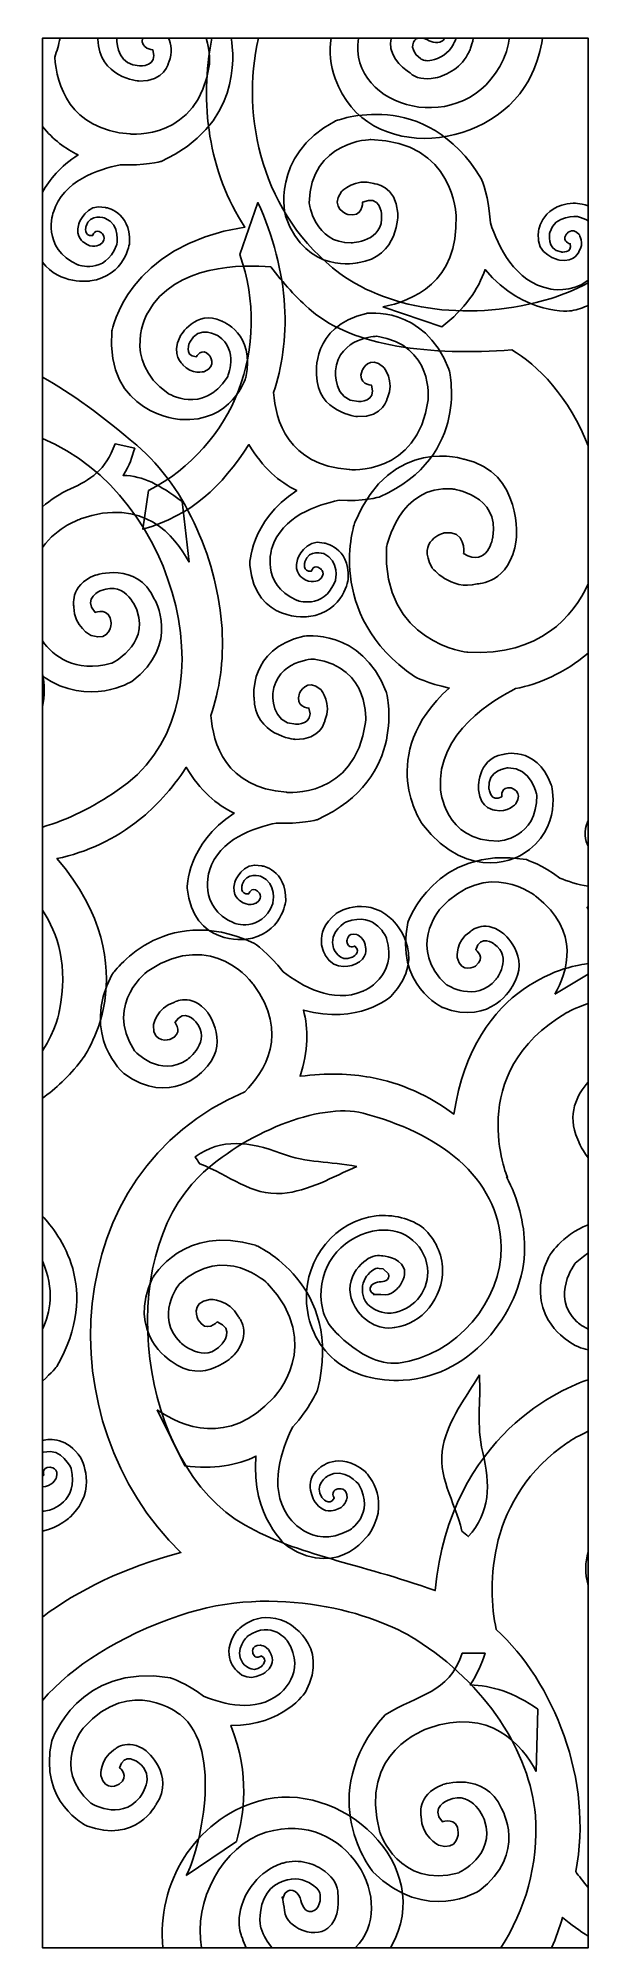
# Model space of a CAD drawing. Header units: centimetres. Extents: x -13.3 to -8.2, y -8.8 to 8.8.
import ezdxf

# ---------------------------------------------------------------- set-up
doc = ezdxf.new("R2010")
doc.units = ezdxf.units.CM
doc.header["$MEASUREMENT"] = 0
doc.layers.add('layer 1', color=7, linetype='Continuous')

msp = doc.modelspace()

# ---------------------------------------------------------------- linework, layer by layer
at = {"layer": 'layer 1', "color": 250}
for points, knots in [([(-13.09335, 8.82076), (-13.10764, 8.76066), (-13.12428, 8.70257), (-13.14289, 8.6464), (-13.14289, 8.6464), (-13.12472, 8.3917), (-13.0132, 7.97849), (-12.44618, 7.9357), (-12.44618, 7.9357), (-12.44618, 7.9357), (-11.81515, 7.87192), (-11.71518, 8.58045), (-11.71518, 8.58045), (-11.71518, 8.58045), (-11.70391, 8.69328), (-11.74673, 8.82076), (-11.74673, 8.82076), (-11.74673, 8.82076), (-11.51468, 8.82076), (-11.51468, 8.82076), (-11.51468, 8.82076), (-11.48495, 8.65001), (-11.42885, 8.01277), (-12.16105, 7.68294), (-12.16105, 7.68294), (-12.16105, 7.68294), (-12.324, 7.63801), (-12.53867, 7.6521), (-12.53867, 7.6521), (-12.7467, 7.60818), (-13.06438, 7.50412), (-13.15667, 7.21456), (-13.15667, 7.21456), (-13.15667, 7.21456), (-13.27391, 6.87964), (-12.93121, 6.72856), (-12.93121, 6.72856), (-12.93121, 6.72856), (-12.68179, 6.63203), (-12.57232, 6.90757), (-12.57232, 6.90757), (-12.57232, 6.90757), (-12.52859, 7.09803), (-12.68011, 7.15882), (-12.68011, 7.15882), (-12.68011, 7.15882), (-12.81962, 7.20683), (-12.85485, 7.08278), (-12.85485, 7.08278), (-12.85485, 7.08278), (-12.8807, 6.98693), (-12.79465, 6.99656), (-12.79465, 6.99656), (-12.79465, 6.99656), (-12.77201, 7.06726), (-12.71273, 7.02309), (-12.71273, 7.02309), (-12.71273, 7.02309), (-12.6458, 6.96909), (-12.72591, 6.91264), (-12.72591, 6.91264), (-12.72591, 6.91264), (-12.80384, 6.87421), (-12.86941, 6.9307), (-12.86941, 6.9307), (-12.86941, 6.9307), (-12.9608, 6.97452), (-12.92218, 7.10508), (-12.92218, 7.10508), (-12.92218, 7.10508), (-12.85574, 7.30369), (-12.6773, 7.25685), (-12.6773, 7.25685), (-12.6773, 7.25685), (-12.44383, 7.22623), (-12.45264, 6.9326), (-12.45264, 6.9326), (-12.45264, 6.9326), (-12.48657, 6.62235), (-12.81823, 6.57772), (-12.81823, 6.57772), (-12.81823, 6.57772), (-13.09689, 6.53905), (-13.25777, 6.75302), (-13.25777, 6.75302), (-13.25777, 6.75302), (-13.25777, 7.39957), (-13.25777, 7.39957), (-13.25777, 7.39957), (-13.19403, 7.51223), (-13.09197, 7.63576), (-12.92847, 7.74321), (-12.92847, 7.74321), (-13.04415, 7.79812), (-13.15681, 7.88287), (-13.25777, 8.00516), (-13.25777, 8.00516), (-13.25777, 8.00516), (-13.25777, 8.82076), (-13.25777, 8.82076), (-13.25777, 8.82076), (-13.25777, 8.82076), (-13.09335, 8.82076), (-13.09335, 8.82076)], [0, 0, 0, 0, 0.03703704, 0.03703704, 0.03703704, 0.03703704, 0.07407407, 0.07407407, 0.07407407, 0.07407407, 0.11111111, 0.11111111, 0.11111111, 0.11111111, 0.14814815, 0.14814815, 0.14814815, 0.14814815, 0.18518519, 0.18518519, 0.18518519, 0.18518519, 0.22222222, 0.22222222, 0.22222222, 0.22222222, 0.25925926, 0.25925926, 0.25925926, 0.25925926, 0.2962963, 0.2962963, 0.2962963, 0.2962963, 0.33333333, 0.33333333, 0.33333333, 0.33333333, 0.37037037, 0.37037037, 0.37037037, 0.37037037, 0.40740741, 0.40740741, 0.40740741, 0.40740741, 0.44444444, 0.44444444, 0.44444444, 0.44444444, 0.48148148, 0.48148148, 0.48148148, 0.48148148, 0.51851852, 0.51851852, 0.51851852, 0.51851852, 0.55555556, 0.55555556, 0.55555556, 0.55555556, 0.59259259, 0.59259259, 0.59259259, 0.59259259, 0.62962963, 0.62962963, 0.62962963, 0.62962963, 0.66666667, 0.66666667, 0.66666667, 0.66666667, 0.7037037, 0.7037037, 0.7037037, 0.7037037, 0.74074074, 0.74074074, 0.74074074, 0.74074074, 0.77777778, 0.77777778, 0.77777778, 0.77777778, 0.81481481, 0.81481481, 0.81481481, 0.81481481, 0.85185185, 0.85185185, 0.85185185, 0.85185185, 0.88888889, 0.88888889, 0.88888889, 0.88888889, 0.92592593, 0.92592593, 0.92592593, 0.92592593, 1, 1, 1, 1]), ([(-12.57165, 8.82076), (-12.57027, 8.74924), (-12.54815, 8.56775), (-12.35953, 8.5646), (-12.35953, 8.5646), (-12.35953, 8.5646), (-12.18513, 8.55529), (-12.23852, 8.71397), (-12.23852, 8.71397), (-12.23852, 8.71397), (-12.35143, 8.72093), (-12.33416, 8.82076), (-12.33416, 8.82076), (-12.33416, 8.82076), (-12.09208, 8.82076), (-12.09208, 8.82076), (-12.09208, 8.82076), (-12.06939, 8.76831), (-12.05071, 8.68729), (-12.09103, 8.59958), (-12.09103, 8.59958), (-12.09103, 8.59958), (-12.12499, 8.41349), (-12.36672, 8.42508), (-12.36672, 8.42508), (-12.36672, 8.42508), (-12.74205, 8.45823), (-12.7452, 8.81311), (-12.7452, 8.81311), (-12.7452, 8.81311), (-12.74553, 8.81578), (-12.74589, 8.82076), (-12.74589, 8.82076), (-12.74589, 8.82076), (-12.57165, 8.82076), (-12.57165, 8.82076)], [0, 0, 0, 0, 0.1, 0.1, 0.1, 0.1, 0.2, 0.2, 0.2, 0.2, 0.3, 0.3, 0.3, 0.3, 0.4, 0.4, 0.4, 0.4, 0.5, 0.5, 0.5, 0.5, 0.6, 0.6, 0.6, 0.6, 0.7, 0.7, 0.7, 0.7, 0.8, 0.8, 0.8, 0.8, 1, 1, 1, 1]), ([(-8.2175, 5.05349), (-8.38579, 5.49535), (-8.69184, 5.81324), (-8.92266, 5.94053), (-8.92266, 5.94053), (-9.67489, 5.88583), (-10.38256, 5.97092), (-10.77164, 6.30212), (-10.77164, 6.30212), (-10.91246, 6.42245), (-11.03429, 6.56044), (-11.14835, 6.70731), (-11.14835, 6.70731), (-11.4023, 6.72977), (-12.03573, 6.73822), (-12.28488, 6.28492), (-12.28488, 6.28492), (-12.28488, 6.28492), (-12.5365, 5.85264), (-12.10025, 5.54199), (-12.10025, 5.54199), (-12.10025, 5.54199), (-11.7768, 5.33474), (-11.55006, 5.68766), (-11.55006, 5.68766), (-11.55006, 5.68766), (-11.4384, 5.94019), (-11.63378, 6.07014), (-11.63378, 6.07014), (-11.63378, 6.07014), (-11.81494, 6.17916), (-11.89597, 6.01215), (-11.89597, 6.01215), (-11.89597, 6.01215), (-11.96045, 5.88928), (-11.8365, 5.87615), (-11.8365, 5.87615), (-11.8365, 5.87615), (-11.78546, 5.97), (-11.71612, 5.8918), (-11.71612, 5.8918), (-11.71612, 5.8918), (-11.63683, 5.79301), (-11.76117, 5.74074), (-11.76117, 5.74074), (-11.76117, 5.74074), (-11.884, 5.70752), (-11.96043, 5.80473), (-11.96043, 5.80473), (-11.96043, 5.80473), (-12.07485, 5.89619), (-11.98577, 6.06582), (-11.98577, 6.06582), (-11.98577, 6.06582), (-11.83964, 6.32402), (-11.60209, 6.20646), (-11.60209, 6.20646), (-11.60209, 6.20646), (-11.28644, 6.09603), (-11.37931, 5.68573), (-11.37931, 5.68573), (-11.37931, 5.68573), (-11.50768, 5.26585), (-11.9814, 5.29777), (-11.9814, 5.29777), (-11.9814, 5.29777), (-12.68308, 5.34668), (-12.61553, 6.11817), (-12.61553, 6.11817), (-12.61553, 6.11817), (-12.47631, 6.90867), (-11.38771, 7.07582), (-11.38771, 7.07582), (-11.72309, 7.57929), (-11.81096, 8.23241), (-11.692, 8.82076), (-11.692, 8.82076), (-11.692, 8.82076), (-11.26147, 8.82076), (-11.26147, 8.82076), (-11.26147, 8.82076), (-11.4314, 8.09373), (-11.22914, 7.18679), (-10.51176, 6.64831), (-10.51176, 6.64831), (-10.03566, 6.30153), (-9.29404, 6.1962), (-8.56079, 6.41698), (-8.56079, 6.41698), (-8.46269, 6.44589), (-8.34495, 6.49432), (-8.2175, 6.56197), (-8.2175, 6.56197), (-8.2175, 6.56197), (-8.2175, 5.05349), (-8.2175, 5.05349)], [0, 0, 0, 0, 0.04, 0.04, 0.04, 0.04, 0.08, 0.08, 0.08, 0.08, 0.12, 0.12, 0.12, 0.12, 0.16, 0.16, 0.16, 0.16, 0.2, 0.2, 0.2, 0.2, 0.24, 0.24, 0.24, 0.24, 0.28, 0.28, 0.28, 0.28, 0.32, 0.32, 0.32, 0.32, 0.36, 0.36, 0.36, 0.36, 0.4, 0.4, 0.4, 0.4, 0.44, 0.44, 0.44, 0.44, 0.48, 0.48, 0.48, 0.48, 0.52, 0.52, 0.52, 0.52, 0.56, 0.56, 0.56, 0.56, 0.6, 0.6, 0.6, 0.6, 0.64, 0.64, 0.64, 0.64, 0.68, 0.68, 0.68, 0.68, 0.72, 0.72, 0.72, 0.72, 0.76, 0.76, 0.76, 0.76, 0.8, 0.8, 0.8, 0.8, 0.84, 0.84, 0.84, 0.84, 0.88, 0.88, 0.88, 0.88, 0.92, 0.92, 0.92, 0.92, 1, 1, 1, 1]), ([(-8.63946, 8.82076), (-8.65568, 8.71002), (-8.68759, 8.5993), (-8.73671, 8.49111), (-8.73671, 8.49111), (-9.0629, 7.7777), (-10.26907, 7.63677), (-10.55366, 8.44701), (-10.55366, 8.44701), (-10.59967, 8.57102), (-10.6098, 8.69885), (-10.59163, 8.82076), (-10.59163, 8.82076), (-10.59163, 8.82076), (-10.3386, 8.82076), (-10.3386, 8.82076), (-10.3386, 8.82076), (-10.44492, 8.16769), (-9.34595, 7.86833), (-8.99979, 8.62744), (-8.99979, 8.62744), (-8.97212, 8.68836), (-8.95438, 8.75348), (-8.94547, 8.82076), (-8.94547, 8.82076), (-8.94547, 8.82076), (-8.63946, 8.82076), (-8.63946, 8.82076)], [0, 0, 0, 0, 0.125, 0.125, 0.125, 0.125, 0.25, 0.25, 0.25, 0.25, 0.375, 0.375, 0.375, 0.375, 0.5, 0.5, 0.5, 0.5, 0.625, 0.625, 0.625, 0.625, 0.75, 0.75, 0.75, 0.75, 1, 1, 1, 1]), ([(-9.27861, 8.82076), (-9.2921, 8.74204), (-9.31754, 8.6954), (-9.31754, 8.6954), (-9.31754, 8.6954), (-9.3826, 8.55146), (-9.52104, 8.47662), (-9.63039, 8.45415), (-9.63039, 8.45415), (-9.72872, 8.43441), (-9.81178, 8.45135), (-9.86252, 8.50052), (-9.86252, 8.50052), (-9.88525, 8.51197), (-10.05286, 8.63013), (-10.04244, 8.77921), (-10.04244, 8.77921), (-10.04139, 8.79359), (-10.03894, 8.80743), (-10.03512, 8.82076), (-10.03512, 8.82076), (-10.03512, 8.82076), (-9.78876, 8.82076), (-9.78876, 8.82076), (-9.78876, 8.82076), (-9.8123, 8.81515), (-9.83134, 8.79734), (-9.83803, 8.75851), (-9.83803, 8.75851), (-9.84406, 8.73189), (-9.82594, 8.6987), (-9.80532, 8.66659), (-9.80532, 8.66659), (-9.80532, 8.66659), (-9.7673, 8.63416), (-9.7673, 8.63416), (-9.7673, 8.63416), (-9.74816, 8.61634), (-9.71465, 8.60683), (-9.66173, 8.61752), (-9.66173, 8.61752), (-9.59427, 8.63126), (-9.50108, 8.679), (-9.46247, 8.76475), (-9.46247, 8.76475), (-9.46247, 8.76475), (-9.44882, 8.78594), (-9.43704, 8.82076), (-9.43704, 8.82076), (-9.43704, 8.82076), (-9.27861, 8.82076), (-9.27861, 8.82076)], [0, 0, 0, 0, 0.07142857, 0.07142857, 0.07142857, 0.07142857, 0.14285714, 0.14285714, 0.14285714, 0.14285714, 0.21428571, 0.21428571, 0.21428571, 0.21428571, 0.28571429, 0.28571429, 0.28571429, 0.28571429, 0.35714286, 0.35714286, 0.35714286, 0.35714286, 0.42857143, 0.42857143, 0.42857143, 0.42857143, 0.5, 0.5, 0.5, 0.5, 0.57142857, 0.57142857, 0.57142857, 0.57142857, 0.64285714, 0.64285714, 0.64285714, 0.64285714, 0.71428571, 0.71428571, 0.71428571, 0.71428571, 0.78571429, 0.78571429, 0.78571429, 0.78571429, 0.85714286, 0.85714286, 0.85714286, 0.85714286, 1, 1, 1, 1]), ([(-9.54413, 8.82076), (-9.56654, 8.76906), (-9.64091, 8.7729), (-9.68625, 8.7977), (-9.68625, 8.7977), (-9.7042, 8.80721), (-9.72666, 8.8167), (-9.74884, 8.82076), (-9.74884, 8.82076), (-9.74884, 8.82076), (-9.54413, 8.82076), (-9.54413, 8.82076)], [0, 0, 0, 0, 0.25, 0.25, 0.25, 0.25, 0.5, 0.5, 0.5, 0.5, 1, 1, 1, 1]), ([(-10.11527, 6.33956), (-9.84337, 6.39111), (-9.41254, 6.56308), (-9.43771, 7.17887), (-9.43771, 7.17887), (-9.43771, 7.17887), (-9.44831, 7.86621), (-10.22362, 7.88482), (-10.22362, 7.88482), (-10.22362, 7.88482), (-10.77825, 7.87572), (-10.79527, 7.3006), (-10.79527, 7.3006), (-10.79527, 7.3006), (-10.74625, 6.92619), (-10.40555, 6.92964), (-10.40555, 6.92964), (-10.40555, 6.92964), (-10.10032, 6.93967), (-10.12563, 7.19315), (-10.12563, 7.19315), (-10.12563, 7.19315), (-10.13751, 7.38207), (-10.30162, 7.30465), (-10.30162, 7.30465), (-10.30162, 7.30465), (-10.2936, 7.15827), (-10.43839, 7.19351), (-10.43839, 7.19351), (-10.43839, 7.19351), (-10.60952, 7.24702), (-10.49597, 7.40387), (-10.49597, 7.40387), (-10.49597, 7.40387), (-10.36809, 7.5335), (-10.197, 7.47781), (-10.197, 7.47781), (-10.197, 7.47781), (-9.9924, 7.46463), (-9.97452, 7.20294), (-9.97452, 7.20294), (-9.97452, 7.20294), (-9.96306, 6.79472), (-10.34471, 6.74674), (-10.34471, 6.74674), (-10.34471, 6.74674), (-10.81891, 6.63193), (-11.01112, 7.17086), (-11.01112, 7.17086), (-11.01112, 7.17086), (-11.16302, 7.7296), (-10.5527, 8.05548), (-10.5527, 8.05548), (-10.5527, 8.05548), (-9.72061, 8.3849), (-9.20142, 7.51757), (-9.20142, 7.51757), (-9.20142, 7.51757), (-9.13258, 7.34779), (-9.12078, 7.11492), (-9.12078, 7.11492), (-9.04737, 6.89649), (-8.89544, 6.56757), (-8.57212, 6.50459), (-8.57212, 6.50459), (-8.57212, 6.50459), (-8.37203, 6.45978), (-8.2175, 6.58659), (-8.2175, 6.58659), (-8.2175, 6.58659), (-8.2175, 6.35198), (-8.2175, 6.35198), (-8.2175, 6.35198), (-8.26199, 6.33205), (-8.31272, 6.31509), (-8.37077, 6.30214), (-8.37077, 6.30214), (-8.37077, 6.30214), (-8.80482, 6.24827), (-9.1699, 6.68384), (-9.1699, 6.68384), (-9.23197, 6.50086), (-9.35701, 6.31693), (-9.57041, 6.15465), (-9.57041, 6.15465), (-9.57041, 6.15465), (-10.11527, 6.33956), (-10.11527, 6.33956)], [0, 0, 0, 0, 0.04347826, 0.04347826, 0.04347826, 0.04347826, 0.08695652, 0.08695652, 0.08695652, 0.08695652, 0.13043478, 0.13043478, 0.13043478, 0.13043478, 0.17391304, 0.17391304, 0.17391304, 0.17391304, 0.2173913, 0.2173913, 0.2173913, 0.2173913, 0.26086957, 0.26086957, 0.26086957, 0.26086957, 0.30434783, 0.30434783, 0.30434783, 0.30434783, 0.34782609, 0.34782609, 0.34782609, 0.34782609, 0.39130435, 0.39130435, 0.39130435, 0.39130435, 0.43478261, 0.43478261, 0.43478261, 0.43478261, 0.47826087, 0.47826087, 0.47826087, 0.47826087, 0.52173913, 0.52173913, 0.52173913, 0.52173913, 0.56521739, 0.56521739, 0.56521739, 0.56521739, 0.60869565, 0.60869565, 0.60869565, 0.60869565, 0.65217391, 0.65217391, 0.65217391, 0.65217391, 0.69565217, 0.69565217, 0.69565217, 0.69565217, 0.73913043, 0.73913043, 0.73913043, 0.73913043, 0.7826087, 0.7826087, 0.7826087, 0.7826087, 0.82608696, 0.82608696, 0.82608696, 0.82608696, 0.86956522, 0.86956522, 0.86956522, 0.86956522, 0.91304348, 0.91304348, 0.91304348, 0.91304348, 1, 1, 1, 1]), ([(-12.27708, 4.64136), (-11.4874, 5.05313), (-11.13433, 5.96612), (-11.43524, 6.82288), (-11.43524, 6.82288), (-11.43524, 6.82288), (-11.26737, 7.30285), (-11.26737, 7.30285), (-11.26737, 7.30285), (-11.12489, 6.99509), (-11.04057, 6.65918), (-11.02092, 6.34951), (-11.02092, 6.34951), (-11.00211, 6.04443), (-11.04565, 5.77905), (-11.1227, 5.54644), (-11.1227, 5.54644), (-11.10453, 5.29174), (-10.993, 4.87853), (-10.42598, 4.83574), (-10.42598, 4.83574), (-10.42598, 4.83574), (-9.79495, 4.77196), (-9.69499, 5.48049), (-9.69499, 5.48049), (-9.69499, 5.48049), (-9.64401, 5.98974), (-10.16925, 6.06683), (-10.16925, 6.06683), (-10.16925, 6.06683), (-10.51761, 6.06195), (-10.55089, 5.74935), (-10.55089, 5.74935), (-10.55089, 5.74935), (-10.57434, 5.46856), (-10.33933, 5.46465), (-10.33933, 5.46465), (-10.33933, 5.46465), (-10.16493, 5.45533), (-10.21833, 5.61401), (-10.21833, 5.61401), (-10.21833, 5.61401), (-10.35333, 5.62231), (-10.30556, 5.75123), (-10.30556, 5.75123), (-10.30556, 5.75123), (-10.23822, 5.90234), (-10.10662, 5.7815), (-10.10662, 5.7815), (-10.10662, 5.7815), (-10.0015, 5.65045), (-10.07083, 5.49962), (-10.07083, 5.49962), (-10.07083, 5.49962), (-10.10479, 5.31353), (-10.34652, 5.32512), (-10.34652, 5.32512), (-10.34652, 5.32512), (-10.72185, 5.35827), (-10.72501, 5.71316), (-10.72501, 5.71316), (-10.72501, 5.71316), (-10.77952, 6.16001), (-10.26507, 6.27852), (-10.26507, 6.27852), (-10.26507, 6.27852), (-9.73678, 6.35798), (-9.5034, 5.76381), (-9.5034, 5.76381), (-9.5034, 5.76381), (-9.29048, 4.96604), (-10.14085, 4.58298), (-10.14085, 4.58298), (-10.14085, 4.58298), (-10.30381, 4.53805), (-10.51847, 4.55214), (-10.51847, 4.55214), (-10.7265, 4.50822), (-11.04418, 4.40416), (-11.13647, 4.1146), (-11.13647, 4.1146), (-11.13647, 4.1146), (-11.25371, 3.77968), (-10.91102, 3.6286), (-10.91102, 3.6286), (-10.91102, 3.6286), (-10.66159, 3.53207), (-10.55212, 3.80761), (-10.55212, 3.80761), (-10.55212, 3.80761), (-10.50839, 3.99807), (-10.65991, 4.05886), (-10.65991, 4.05886), (-10.65991, 4.05886), (-10.79942, 4.10687), (-10.83465, 3.98283), (-10.83465, 3.98283), (-10.83465, 3.98283), (-10.8605, 3.88697), (-10.77446, 3.8966), (-10.77446, 3.8966), (-10.77446, 3.8966), (-10.75181, 3.9673), (-10.69253, 3.92313), (-10.69253, 3.92313), (-10.69253, 3.92313), (-10.6256, 3.86913), (-10.70571, 3.81268), (-10.70571, 3.81268), (-10.70571, 3.81268), (-10.78364, 3.77425), (-10.84921, 3.83074), (-10.84921, 3.83074), (-10.84921, 3.83074), (-10.94061, 3.87456), (-10.90198, 4.00512), (-10.90198, 4.00512), (-10.90198, 4.00512), (-10.83555, 4.20373), (-10.6571, 4.15689), (-10.6571, 4.15689), (-10.6571, 4.15689), (-10.42364, 4.12628), (-10.43245, 3.83265), (-10.43245, 3.83265), (-10.43245, 3.83265), (-10.46637, 3.52239), (-10.79804, 3.47776), (-10.79804, 3.47776), (-10.79804, 3.47776), (-11.28732, 3.40975), (-11.34353, 3.95172), (-11.34353, 3.95172), (-11.34353, 3.95172), (-11.34648, 4.35526), (-10.90828, 4.64325), (-10.90828, 4.64325), (-11.06932, 4.71971), (-11.22451, 4.85396), (-11.35042, 5.06688), (-11.35042, 5.06688), (-11.60499, 4.67572), (-11.87667, 4.41498), (-12.32871, 4.28482), (-12.32871, 4.28482), (-12.32871, 4.28482), (-12.27708, 4.64136), (-12.27708, 4.64136)], [0, 0, 0, 0, 0.02631579, 0.02631579, 0.02631579, 0.02631579, 0.05263158, 0.05263158, 0.05263158, 0.05263158, 0.07894737, 0.07894737, 0.07894737, 0.07894737, 0.10526316, 0.10526316, 0.10526316, 0.10526316, 0.13157895, 0.13157895, 0.13157895, 0.13157895, 0.15789474, 0.15789474, 0.15789474, 0.15789474, 0.18421053, 0.18421053, 0.18421053, 0.18421053, 0.21052632, 0.21052632, 0.21052632, 0.21052632, 0.23684211, 0.23684211, 0.23684211, 0.23684211, 0.26315789, 0.26315789, 0.26315789, 0.26315789, 0.28947368, 0.28947368, 0.28947368, 0.28947368, 0.31578947, 0.31578947, 0.31578947, 0.31578947, 0.34210526, 0.34210526, 0.34210526, 0.34210526, 0.36842105, 0.36842105, 0.36842105, 0.36842105, 0.39473684, 0.39473684, 0.39473684, 0.39473684, 0.42105263, 0.42105263, 0.42105263, 0.42105263, 0.44736842, 0.44736842, 0.44736842, 0.44736842, 0.47368421, 0.47368421, 0.47368421, 0.47368421, 0.5, 0.5, 0.5, 0.5, 0.52631579, 0.52631579, 0.52631579, 0.52631579, 0.55263158, 0.55263158, 0.55263158, 0.55263158, 0.57894737, 0.57894737, 0.57894737, 0.57894737, 0.60526316, 0.60526316, 0.60526316, 0.60526316, 0.63157895, 0.63157895, 0.63157895, 0.63157895, 0.65789474, 0.65789474, 0.65789474, 0.65789474, 0.68421053, 0.68421053, 0.68421053, 0.68421053, 0.71052632, 0.71052632, 0.71052632, 0.71052632, 0.73684211, 0.73684211, 0.73684211, 0.73684211, 0.76315789, 0.76315789, 0.76315789, 0.76315789, 0.78947368, 0.78947368, 0.78947368, 0.78947368, 0.81578947, 0.81578947, 0.81578947, 0.81578947, 0.84210526, 0.84210526, 0.84210526, 0.84210526, 0.86842105, 0.86842105, 0.86842105, 0.86842105, 0.89473684, 0.89473684, 0.89473684, 0.89473684, 0.92105263, 0.92105263, 0.92105263, 0.92105263, 0.94736842, 0.94736842, 0.94736842, 0.94736842, 1, 1, 1, 1]), ([(-8.2175, 7.13366), (-8.24484, 7.14888), (-8.27706, 7.16204), (-8.31504, 7.17222), (-8.31504, 7.17222), (-8.31504, 7.17222), (-8.52558, 7.19538), (-8.57199, 7.02463), (-8.57199, 7.02463), (-8.57199, 7.02463), (-8.60614, 6.86841), (-8.46818, 6.84606), (-8.46818, 6.84606), (-8.46818, 6.84606), (-8.36174, 6.83027), (-8.38291, 6.9217), (-8.38291, 6.9217), (-8.38291, 6.9217), (-8.46187, 6.93719), (-8.42176, 7.00655), (-8.42176, 7.00655), (-8.42176, 7.00655), (-8.37204, 7.0854), (-8.3012, 7.00624), (-8.3012, 7.00624), (-8.3012, 7.00624), (-8.25005, 6.92718), (-8.30263, 6.84949), (-8.30263, 6.84949), (-8.30263, 6.84949), (-8.33831, 6.7456), (-8.48373, 6.77078), (-8.48373, 6.77078), (-8.48373, 6.77078), (-8.70588, 6.81735), (-8.67787, 7.01533), (-8.67787, 7.01533), (-8.67787, 7.01533), (-8.67424, 7.27051), (-8.35703, 7.29791), (-8.35703, 7.29791), (-8.35703, 7.29791), (-8.29525, 7.29833), (-8.2175, 7.27142), (-8.2175, 7.27142), (-8.2175, 7.27142), (-8.2175, 7.13366), (-8.2175, 7.13366)], [0, 0, 0, 0, 0.07692308, 0.07692308, 0.07692308, 0.07692308, 0.15384615, 0.15384615, 0.15384615, 0.15384615, 0.23076923, 0.23076923, 0.23076923, 0.23076923, 0.30769231, 0.30769231, 0.30769231, 0.30769231, 0.38461538, 0.38461538, 0.38461538, 0.38461538, 0.46153846, 0.46153846, 0.46153846, 0.46153846, 0.53846154, 0.53846154, 0.53846154, 0.53846154, 0.61538462, 0.61538462, 0.61538462, 0.61538462, 0.69230769, 0.69230769, 0.69230769, 0.69230769, 0.76923077, 0.76923077, 0.76923077, 0.76923077, 0.84615385, 0.84615385, 0.84615385, 0.84615385, 1, 1, 1, 1]), ([(-13.25777, -0.53267), (-13.13168, -0.34739), (-13.09982, -0.16116), (-13.09982, -0.16116), (-13.09982, -0.16116), (-13.01991, 0.24771), (-13.11189, 0.54888), (-13.25777, 0.76557), (-13.25777, 0.76557), (-13.25777, 0.76557), (-13.25777, 1.53341), (-13.25777, 1.53341), (-13.25777, 1.53341), (-13.02298, 1.5997), (-12.78781, 1.71858), (-12.56736, 1.86963), (-12.56736, 1.86963), (-11.46075, 2.59479), (-12.00211, 4.61227), (-13.25777, 5.12131), (-13.25777, 5.12131), (-13.25777, 5.12131), (-13.25777, 5.68978), (-13.25777, 5.68978), (-13.25777, 5.68978), (-12.98817, 5.54215), (-12.70528, 5.33026), (-12.38624, 5.06095), (-12.38624, 5.06095), (-11.91466, 4.65857), (-11.63693, 3.96457), (-11.59906, 3.36799), (-11.59906, 3.36799), (-11.58025, 3.06291), (-11.62379, 2.79753), (-11.70084, 2.56491), (-11.70084, 2.56491), (-11.68267, 2.31022), (-11.57114, 1.89701), (-11.00412, 1.85422), (-11.00412, 1.85422), (-11.00412, 1.85422), (-10.37309, 1.79044), (-10.27313, 2.49897), (-10.27313, 2.49897), (-10.27313, 2.49897), (-10.22216, 3.00822), (-10.74739, 3.08531), (-10.74739, 3.08531), (-10.74739, 3.08531), (-11.09575, 3.08043), (-11.12903, 2.76783), (-11.12903, 2.76783), (-11.12903, 2.76783), (-11.15248, 2.48703), (-10.91747, 2.48312), (-10.91747, 2.48312), (-10.91747, 2.48312), (-10.74308, 2.47381), (-10.79647, 2.63249), (-10.79647, 2.63249), (-10.79647, 2.63249), (-10.93147, 2.64079), (-10.8837, 2.76971), (-10.8837, 2.76971), (-10.8837, 2.76971), (-10.81636, 2.92081), (-10.68476, 2.79998), (-10.68476, 2.79998), (-10.68476, 2.79998), (-10.57964, 2.66893), (-10.64897, 2.51809), (-10.64897, 2.51809), (-10.64897, 2.51809), (-10.68293, 2.332), (-10.92466, 2.3436), (-10.92466, 2.3436), (-10.92466, 2.3436), (-11.29999, 2.37675), (-11.30315, 2.73163), (-11.30315, 2.73163), (-11.30315, 2.73163), (-11.35766, 3.17848), (-10.84321, 3.297), (-10.84321, 3.297), (-10.84321, 3.297), (-10.31492, 3.37645), (-10.08154, 2.78229), (-10.08154, 2.78229), (-10.08154, 2.78229), (-9.86863, 1.98452), (-10.719, 1.60146), (-10.719, 1.60146), (-10.719, 1.60146), (-10.88195, 1.55653), (-11.09662, 1.57062), (-11.09662, 1.57062), (-11.30464, 1.5267), (-11.62232, 1.42264), (-11.71461, 1.13308), (-11.71461, 1.13308), (-11.71461, 1.13308), (-11.83185, 0.79816), (-11.48916, 0.64708), (-11.48916, 0.64708), (-11.48916, 0.64708), (-11.23974, 0.55054), (-11.13027, 0.82609), (-11.13027, 0.82609), (-11.13027, 0.82609), (-11.08653, 1.01655), (-11.23805, 1.07734), (-11.23805, 1.07734), (-11.23805, 1.07734), (-11.37756, 1.12534), (-11.41279, 1.0013), (-11.41279, 1.0013), (-11.41279, 1.0013), (-11.43865, 0.90545), (-11.3526, 0.91507), (-11.3526, 0.91507), (-11.3526, 0.91507), (-11.32995, 0.98577), (-11.27068, 0.9416), (-11.27068, 0.9416), (-11.27068, 0.9416), (-11.20374, 0.88761), (-11.28385, 0.83115), (-11.28385, 0.83115), (-11.28385, 0.83115), (-11.36178, 0.79273), (-11.42735, 0.84922), (-11.42735, 0.84922), (-11.42735, 0.84922), (-11.51875, 0.89303), (-11.48012, 1.0236), (-11.48012, 1.0236), (-11.48012, 1.0236), (-11.41369, 1.22221), (-11.23524, 1.17537), (-11.23524, 1.17537), (-11.23524, 1.17537), (-11.00178, 1.14475), (-11.01059, 0.85112), (-11.01059, 0.85112), (-11.01059, 0.85112), (-11.04452, 0.54087), (-11.37618, 0.49624), (-11.37618, 0.49624), (-11.37618, 0.49624), (-11.86546, 0.42823), (-11.92168, 0.9702), (-11.92168, 0.9702), (-11.92168, 0.9702), (-11.92463, 1.37374), (-11.48642, 1.66173), (-11.48642, 1.66173), (-11.64747, 1.73818), (-11.80266, 1.87244), (-11.92856, 2.08536), (-11.92856, 2.08536), (-12.06359, 1.87789), (-12.21929, 1.71536), (-12.36019, 1.60205), (-12.36019, 1.60205), (-12.58525, 1.42086), (-12.84935, 1.30023), (-13.12286, 1.24176), (-13.12286, 1.24176), (-12.25061, 0.21422), (-12.89603, -0.62027), (-12.89603, -0.62027), (-12.89603, -0.62027), (-13.01508, -0.77284), (-13.13687, -0.8871), (-13.25777, -0.97149), (-13.25777, -0.97149), (-13.25777, -0.97149), (-13.25777, -0.53267), (-13.25777, -0.53267)], [0, 0, 0, 0, 0.02173913, 0.02173913, 0.02173913, 0.02173913, 0.04347826, 0.04347826, 0.04347826, 0.04347826, 0.06521739, 0.06521739, 0.06521739, 0.06521739, 0.08695652, 0.08695652, 0.08695652, 0.08695652, 0.10869565, 0.10869565, 0.10869565, 0.10869565, 0.13043478, 0.13043478, 0.13043478, 0.13043478, 0.15217391, 0.15217391, 0.15217391, 0.15217391, 0.17391304, 0.17391304, 0.17391304, 0.17391304, 0.19565217, 0.19565217, 0.19565217, 0.19565217, 0.2173913, 0.2173913, 0.2173913, 0.2173913, 0.23913043, 0.23913043, 0.23913043, 0.23913043, 0.26086957, 0.26086957, 0.26086957, 0.26086957, 0.2826087, 0.2826087, 0.2826087, 0.2826087, 0.30434783, 0.30434783, 0.30434783, 0.30434783, 0.32608696, 0.32608696, 0.32608696, 0.32608696, 0.34782609, 0.34782609, 0.34782609, 0.34782609, 0.36956522, 0.36956522, 0.36956522, 0.36956522, 0.39130435, 0.39130435, 0.39130435, 0.39130435, 0.41304348, 0.41304348, 0.41304348, 0.41304348, 0.43478261, 0.43478261, 0.43478261, 0.43478261, 0.45652174, 0.45652174, 0.45652174, 0.45652174, 0.47826087, 0.47826087, 0.47826087, 0.47826087, 0.5, 0.5, 0.5, 0.5, 0.52173913, 0.52173913, 0.52173913, 0.52173913, 0.54347826, 0.54347826, 0.54347826, 0.54347826, 0.56521739, 0.56521739, 0.56521739, 0.56521739, 0.58695652, 0.58695652, 0.58695652, 0.58695652, 0.60869565, 0.60869565, 0.60869565, 0.60869565, 0.63043478, 0.63043478, 0.63043478, 0.63043478, 0.65217391, 0.65217391, 0.65217391, 0.65217391, 0.67391304, 0.67391304, 0.67391304, 0.67391304, 0.69565217, 0.69565217, 0.69565217, 0.69565217, 0.7173913, 0.7173913, 0.7173913, 0.7173913, 0.73913043, 0.73913043, 0.73913043, 0.73913043, 0.76086957, 0.76086957, 0.76086957, 0.76086957, 0.7826087, 0.7826087, 0.7826087, 0.7826087, 0.80434783, 0.80434783, 0.80434783, 0.80434783, 0.82608696, 0.82608696, 0.82608696, 0.82608696, 0.84782609, 0.84782609, 0.84782609, 0.84782609, 0.86956522, 0.86956522, 0.86956522, 0.86956522, 0.89130435, 0.89130435, 0.89130435, 0.89130435, 0.91304348, 0.91304348, 0.91304348, 0.91304348, 0.93478261, 0.93478261, 0.93478261, 0.93478261, 0.95652174, 0.95652174, 0.95652174, 0.95652174, 1, 1, 1, 1]), ([(-8.2175, 3.13988), (-8.44401, 2.95021), (-8.67454, 2.85373), (-8.88732, 2.81235), (-8.88732, 2.81235), (-9.07389, 2.71935), (-9.62453, 2.40532), (-9.5805, 1.88007), (-9.5805, 1.88007), (-9.5805, 1.88007), (-9.54903, 1.39923), (-9.04574, 1.40345), (-9.04574, 1.40345), (-9.04574, 1.40345), (-8.68624, 1.42487), (-8.69312, 1.82914), (-8.69312, 1.82914), (-8.69312, 1.82914), (-8.73844, 2.08886), (-8.95764, 2.08039), (-8.95764, 2.08039), (-8.95764, 2.08039), (-9.15729, 2.0644), (-9.13403, 1.88675), (-9.13403, 1.88675), (-9.13403, 1.88675), (-9.11865, 1.7547), (-9.0152, 1.81384), (-9.0152, 1.81384), (-9.0152, 1.81384), (-9.02596, 1.91522), (-8.92816, 1.89447), (-8.92816, 1.89447), (-8.92816, 1.89447), (-8.81502, 1.86208), (-8.88522, 1.74858), (-8.88522, 1.74858), (-8.88522, 1.74858), (-8.96496, 1.65822), (-9.07581, 1.68965), (-9.07581, 1.68965), (-9.07581, 1.68965), (-9.21273, 1.69392), (-9.23031, 1.87725), (-9.23031, 1.87725), (-9.23031, 1.87725), (-9.25206, 2.16162), (-9.00467, 2.2041), (-9.00467, 2.2041), (-9.00467, 2.2041), (-8.70114, 2.29755), (-8.55886, 1.92403), (-8.55886, 1.92403), (-8.55886, 1.92403), (-8.43955, 1.52258), (-8.82697, 1.27882), (-8.82697, 1.27882), (-8.82697, 1.27882), (-9.30374, 0.9799), (-9.75245, 1.5657), (-9.75245, 1.5657), (-9.75245, 1.5657), (-10.1889, 2.20044), (-9.50029, 2.8173), (-9.50029, 2.8173), (-9.69653, 2.85911), (-9.82102, 2.92287), (-9.82102, 2.92287), (-9.82102, 2.92287), (-10.66201, 3.49813), (-10.37351, 4.34634), (-10.37351, 4.34634), (-10.37351, 4.34634), (-10.02958, 5.16271), (-9.3614, 4.93044), (-9.3614, 4.93044), (-9.3614, 4.93044), (-8.81595, 4.81535), (-8.88174, 4.18394), (-8.88174, 4.18394), (-8.88174, 4.18394), (-8.94071, 3.77824), (-9.24172, 3.7794), (-9.24172, 3.7794), (-9.24172, 3.7794), (-9.4904, 3.71489), (-9.65879, 3.92871), (-9.65879, 3.92871), (-9.65879, 3.92871), (-9.80477, 4.18405), (-9.55069, 4.24992), (-9.55069, 4.24992), (-9.55069, 4.24992), (-9.33835, 4.28633), (-9.36789, 4.06173), (-9.36789, 4.06173), (-9.36789, 4.06173), (-9.14239, 3.92051), (-9.0978, 4.2128), (-9.0978, 4.2128), (-9.0978, 4.2128), (-9.03099, 4.60307), (-9.47154, 4.6567), (-9.47154, 4.6567), (-9.47154, 4.6567), (-9.96145, 4.69746), (-10.07933, 4.12204), (-10.07933, 4.12204), (-10.07933, 4.12204), (-10.12561, 3.22844), (-9.3285, 3.14749), (-9.3285, 3.14749), (-9.3285, 3.14749), (-8.66166, 3.11488), (-8.35586, 3.47922), (-8.2175, 3.77999), (-8.2175, 3.77999), (-8.2175, 3.77999), (-8.2175, 3.13988), (-8.2175, 3.13988)], [0, 0, 0, 0, 0.03225806, 0.03225806, 0.03225806, 0.03225806, 0.06451613, 0.06451613, 0.06451613, 0.06451613, 0.09677419, 0.09677419, 0.09677419, 0.09677419, 0.12903226, 0.12903226, 0.12903226, 0.12903226, 0.16129032, 0.16129032, 0.16129032, 0.16129032, 0.19354839, 0.19354839, 0.19354839, 0.19354839, 0.22580645, 0.22580645, 0.22580645, 0.22580645, 0.25806452, 0.25806452, 0.25806452, 0.25806452, 0.29032258, 0.29032258, 0.29032258, 0.29032258, 0.32258065, 0.32258065, 0.32258065, 0.32258065, 0.35483871, 0.35483871, 0.35483871, 0.35483871, 0.38709677, 0.38709677, 0.38709677, 0.38709677, 0.41935484, 0.41935484, 0.41935484, 0.41935484, 0.4516129, 0.4516129, 0.4516129, 0.4516129, 0.48387097, 0.48387097, 0.48387097, 0.48387097, 0.51612903, 0.51612903, 0.51612903, 0.51612903, 0.5483871, 0.5483871, 0.5483871, 0.5483871, 0.58064516, 0.58064516, 0.58064516, 0.58064516, 0.61290323, 0.61290323, 0.61290323, 0.61290323, 0.64516129, 0.64516129, 0.64516129, 0.64516129, 0.67741935, 0.67741935, 0.67741935, 0.67741935, 0.70967742, 0.70967742, 0.70967742, 0.70967742, 0.74193548, 0.74193548, 0.74193548, 0.74193548, 0.77419355, 0.77419355, 0.77419355, 0.77419355, 0.80645161, 0.80645161, 0.80645161, 0.80645161, 0.83870968, 0.83870968, 0.83870968, 0.83870968, 0.87096774, 0.87096774, 0.87096774, 0.87096774, 0.90322581, 0.90322581, 0.90322581, 0.90322581, 0.93548387, 0.93548387, 0.93548387, 0.93548387, 1, 1, 1, 1]), ([(-11.90358, 3.98089), (-12.03342, 4.2253), (-12.32536, 4.58578), (-12.90602, 4.37922), (-12.90602, 4.37922), (-12.90602, 4.37922), (-13.11458, 4.3109), (-13.25777, 4.11693), (-13.25777, 4.11693), (-13.25777, 4.11693), (-13.25777, 4.49193), (-13.25777, 4.49193), (-13.25777, 4.49193), (-13.18064, 4.55725), (-13.09334, 4.61361), (-12.99718, 4.65845), (-12.99718, 4.65845), (-12.81845, 4.74179), (-12.67131, 4.8257), (-12.58717, 5.07341), (-12.58717, 5.07341), (-12.58717, 5.07341), (-12.40523, 5.03304), (-12.40523, 5.03304), (-12.40523, 5.03304), (-12.43297, 4.94147), (-12.447, 4.8836), (-12.51262, 4.78173), (-12.51262, 4.78173), (-12.31947, 4.77668), (-12.1838, 4.6971), (-11.96555, 4.5414), (-11.96555, 4.5414), (-11.96555, 4.5414), (-11.90358, 3.98089), (-11.90358, 3.98089)], [0, 0, 0, 0, 0.1, 0.1, 0.1, 0.1, 0.2, 0.2, 0.2, 0.2, 0.3, 0.3, 0.3, 0.3, 0.4, 0.4, 0.4, 0.4, 0.5, 0.5, 0.5, 0.5, 0.6, 0.6, 0.6, 0.6, 0.7, 0.7, 0.7, 0.7, 0.8, 0.8, 0.8, 0.8, 1, 1, 1, 1]), ([(-13.25777, 3.2531), (-13.15664, 3.11387), (-12.96008, 2.95193), (-12.61988, 3.04659), (-12.61988, 3.04659), (-12.61988, 3.04659), (-12.27682, 3.20438), (-12.38111, 3.52875), (-12.38111, 3.52875), (-12.38111, 3.52875), (-12.48116, 3.8173), (-12.71575, 3.71798), (-12.71575, 3.71798), (-12.71575, 3.71798), (-12.89265, 3.65064), (-12.77007, 3.51684), (-12.77007, 3.51684), (-12.77007, 3.51684), (-12.63264, 3.5679), (-12.62339, 3.41917), (-12.62339, 3.41917), (-12.62339, 3.41917), (-12.62376, 3.23987), (-12.80722, 3.30182), (-12.80722, 3.30182), (-12.80722, 3.30182), (-12.96893, 3.38553), (-12.96646, 3.56543), (-12.96646, 3.56543), (-12.96646, 3.56543), (-13.01451, 3.76474), (-12.76988, 3.8594), (-12.76988, 3.8594), (-12.76988, 3.8594), (-12.38341, 3.99135), (-12.22446, 3.64107), (-12.22446, 3.64107), (-12.22446, 3.64107), (-11.97424, 3.22221), (-12.43198, 2.87889), (-12.43198, 2.87889), (-12.43198, 2.87889), (-12.823, 2.63036), (-13.25777, 2.92606), (-13.25777, 2.92606), (-13.25777, 2.92606), (-13.25777, 3.2531), (-13.25777, 3.2531)], [0, 0, 0, 0, 0.07692308, 0.07692308, 0.07692308, 0.07692308, 0.15384615, 0.15384615, 0.15384615, 0.15384615, 0.23076923, 0.23076923, 0.23076923, 0.23076923, 0.30769231, 0.30769231, 0.30769231, 0.30769231, 0.38461538, 0.38461538, 0.38461538, 0.38461538, 0.46153846, 0.46153846, 0.46153846, 0.46153846, 0.53846154, 0.53846154, 0.53846154, 0.53846154, 0.61538462, 0.61538462, 0.61538462, 0.61538462, 0.69230769, 0.69230769, 0.69230769, 0.69230769, 0.76923077, 0.76923077, 0.76923077, 0.76923077, 0.84615385, 0.84615385, 0.84615385, 0.84615385, 1, 1, 1, 1]), ([(-13.25777, 2.95165), (-13.23673, 2.85017), (-13.23601, 2.74491), (-13.25777, 2.64373), (-13.25777, 2.64373), (-13.25777, 2.64373), (-13.25777, 2.95165), (-13.25777, 2.95165)], [0, 0, 0, 0, 0.33333333, 0.33333333, 0.33333333, 0.33333333, 1, 1, 1, 1]), ([(-8.2175, 1.35642), (-8.24478, 1.40782), (-8.26558, 1.48927), (-8.2175, 1.59237), (-8.2175, 1.59237), (-8.2175, 1.59237), (-8.2175, 1.35642), (-8.2175, 1.35642)], [0, 0, 0, 0, 0.33333333, 0.33333333, 0.33333333, 0.33333333, 1, 1, 1, 1]), ([(-8.52606, -0.01188), (-8.40945, 0.19322), (-8.28333, 0.56804), (-8.69727, 0.89164), (-8.69727, 0.89164), (-8.69727, 0.89164), (-9.14966, 1.2642), (-9.58976, 0.77079), (-9.58976, 0.77079), (-9.58976, 0.77079), (-9.89003, 0.40545), (-9.52579, 0.0769), (-9.52579, 0.0769), (-9.52579, 0.0769), (-9.2555, -0.09795), (-9.06965, 0.12529), (-9.06965, 0.12529), (-9.06965, 0.12529), (-8.90767, 0.32912), (-9.08632, 0.45262), (-9.08632, 0.45262), (-9.08632, 0.45262), (-9.2156, 0.54919), (-9.25591, 0.39983), (-9.25591, 0.39983), (-9.25591, 0.39983), (-9.15639, 0.32424), (-9.25921, 0.24963), (-9.25921, 0.24963), (-9.25921, 0.24963), (-9.38844, 0.16799), (-9.42766, 0.32835), (-9.42766, 0.32835), (-9.42766, 0.32835), (-9.44127, 0.48298), (-9.31065, 0.56339), (-9.31065, 0.56339), (-9.31065, 0.56339), (-9.18914, 0.68903), (-9.00926, 0.55618), (-9.00926, 0.55618), (-9.00926, 0.55618), (-8.73773, 0.33827), (-8.91725, 0.06385), (-8.91725, 0.06385), (-8.91725, 0.06385), (-9.10444, -0.3076), (-9.56067, -0.13496), (-9.56067, -0.13496), (-9.56067, -0.13496), (-10.00751, 0.07482), (-9.8823, 0.65121), (-9.8823, 0.65121), (-9.8823, 0.65121), (-9.63696, 1.37364), (-8.78687, 1.23213), (-8.78687, 1.23213), (-8.78687, 1.23213), (-8.63857, 1.18312), (-8.48077, 1.06223), (-8.48077, 1.06223), (-8.40743, 1.03293), (-8.31548, 1.00203), (-8.2175, 0.98692), (-8.2175, 0.98692), (-8.2175, 0.98692), (-8.2175, 0.79238), (-8.2175, 0.79238), (-8.2175, 0.79238), (-8.22095, 0.79237), (-8.22436, 0.79233), (-8.22783, 0.79235), (-8.22783, 0.79235), (-8.22433, 0.7865), (-8.22089, 0.78057), (-8.2175, 0.77457), (-8.2175, 0.77457), (-8.2175, 0.77457), (-8.2175, 0.17277), (-8.2175, 0.17277), (-8.2175, 0.17277), (-8.2175, 0.17277), (-8.52606, -0.01188), (-8.52606, -0.01188)], [0, 0, 0, 0, 0.04545455, 0.04545455, 0.04545455, 0.04545455, 0.09090909, 0.09090909, 0.09090909, 0.09090909, 0.13636364, 0.13636364, 0.13636364, 0.13636364, 0.18181818, 0.18181818, 0.18181818, 0.18181818, 0.22727273, 0.22727273, 0.22727273, 0.22727273, 0.27272727, 0.27272727, 0.27272727, 0.27272727, 0.31818182, 0.31818182, 0.31818182, 0.31818182, 0.36363636, 0.36363636, 0.36363636, 0.36363636, 0.40909091, 0.40909091, 0.40909091, 0.40909091, 0.45454545, 0.45454545, 0.45454545, 0.45454545, 0.5, 0.5, 0.5, 0.5, 0.54545455, 0.54545455, 0.54545455, 0.54545455, 0.59090909, 0.59090909, 0.59090909, 0.59090909, 0.63636364, 0.63636364, 0.63636364, 0.63636364, 0.68181818, 0.68181818, 0.68181818, 0.68181818, 0.72727273, 0.72727273, 0.72727273, 0.72727273, 0.77272727, 0.77272727, 0.77272727, 0.77272727, 0.81818182, 0.81818182, 0.81818182, 0.81818182, 0.86363636, 0.86363636, 0.86363636, 0.86363636, 0.90909091, 0.90909091, 0.90909091, 0.90909091, 1, 1, 1, 1]), ([(-8.2175, -0.09753), (-8.33733, -0.135), (-8.41357, -0.18123), (-8.41357, -0.18123), (-8.41357, -0.18123), (-9.37399, -0.73351), (-8.96257, -1.70457), (-8.96257, -1.70457), (-8.96257, -1.70457), (-8.96257, -1.70457), (-8.97136, -1.69828), (-8.97136, -1.69828), (-8.97136, -1.69828), (-8.86822, -1.8988), (-8.80529, -2.11861), (-8.80408, -2.3517), (-8.80408, -2.3517), (-8.80077, -2.89988), (-9.27047, -3.54152), (-9.92531, -3.57733), (-9.92531, -3.57733), (-10.15372, -3.58982), (-10.39682, -3.53089), (-10.5589, -3.3895), (-10.5589, -3.3895), (-10.7229, -3.25106), (-10.81534, -3.04991), (-10.81937, -2.82811), (-10.81937, -2.82811), (-10.8318, -2.45534), (-10.55242, -2.10018), (-10.17612, -2.059), (-10.17612, -2.059), (-10.02711, -2.04218), (-9.84754, -2.08095), (-9.73671, -2.17467), (-9.73671, -2.17467), (-9.63026, -2.26975), (-9.56569, -2.41058), (-9.56151, -2.5572), (-9.56151, -2.5572), (-9.55418, -2.80772), (-9.75472, -3.06162), (-10.00213, -3.08901), (-10.00213, -3.08901), (-10.00213, -3.08901), (-10.15484, -3.13138), (-10.30057, -2.99051), (-10.30057, -2.99051), (-10.42303, -2.87366), (-10.41773, -2.73779), (-10.41773, -2.73779), (-10.41773, -2.73779), (-10.42016, -2.62858), (-10.35351, -2.53378), (-10.28966, -2.48273), (-10.28966, -2.48273), (-10.23522, -2.43718), (-10.17377, -2.41808), (-10.12536, -2.42835), (-10.12536, -2.42835), (-10.10783, -2.42862), (-9.96393, -2.44081), (-9.9222, -2.53529), (-9.9222, -2.53529), (-9.89832, -2.58838), (-9.91738, -2.65174), (-9.96988, -2.71986), (-9.96988, -2.71986), (-9.96092, -2.70592), (-10.02129, -2.78797), (-10.08854, -2.78704), (-10.08854, -2.78704), (-10.1531, -2.7861), (-10.20173, -2.7846), (-10.20173, -2.7846), (-10.20173, -2.7846), (-10.20173, -2.7846), (-10.19052, -2.78515), (-10.19052, -2.78515), (-10.19052, -2.78515), (-10.19052, -2.78515), (-10.22153, -2.76259), (-10.22153, -2.76259), (-10.22153, -2.76259), (-10.25722, -2.70761), (-10.1933, -2.6719), (-10.14629, -2.66945), (-10.14629, -2.66945), (-10.10693, -2.6693), (-10.04285, -2.65566), (-10.06044, -2.5948), (-10.06044, -2.5948), (-10.06044, -2.5948), (-10.11202, -2.54855), (-10.11202, -2.54855), (-10.11202, -2.54855), (-10.11202, -2.54855), (-10.14634, -2.54337), (-10.14634, -2.54337), (-10.14634, -2.54337), (-10.1627, -2.53829), (-10.18763, -2.54353), (-10.21964, -2.56986), (-10.21964, -2.56986), (-10.25913, -2.60186), (-10.30466, -2.66363), (-10.30104, -2.73036), (-10.30104, -2.73036), (-10.30104, -2.73036), (-10.3163, -2.83964), (-10.22177, -2.90165), (-10.22177, -2.90165), (-10.12798, -2.96753), (-10.03633, -2.95784), (-10.03633, -2.95784), (-10.03633, -2.95784), (-9.84612, -2.93657), (-9.69516, -2.76468), (-9.69965, -2.57777), (-9.69965, -2.57777), (-9.70126, -2.46106), (-9.75171, -2.35616), (-9.8365, -2.28535), (-9.8365, -2.28535), (-9.9208, -2.211), (-10.03123, -2.17888), (-10.1511, -2.19214), (-10.1511, -2.19214), (-10.46438, -2.22727), (-10.69263, -2.48735), (-10.6854, -2.79921), (-10.6854, -2.79921), (-10.67972, -2.98872), (-10.61068, -3.08605), (-10.47303, -3.20597), (-10.47303, -3.20597), (-10.33176, -3.32679), (-10.15892, -3.43882), (-9.96829, -3.4178), (-9.96829, -3.4178), (-9.43574, -3.35716), (-9.00776, -2.82776), (-9.02101, -2.34703), (-9.02101, -2.34703), (-9.03738, -1.68749), (-9.61631, -1.28775), (-10.29621, -1.11037), (-10.29621, -1.11037), (-10.69917, -1.00645), (-11.40394, -1.30041), (-11.8075, -1.6921), (-11.8075, -1.6921), (-12.59624, -2.45181), (-12.38023, -4.35355), (-11.3859, -4.9164), (-11.3859, -4.9164), (-10.89245, -5.1957), (-10.33935, -5.26779), (-9.63035, -5.51965), (-9.63035, -5.51965), (-9.48867, -4.06631), (-8.42534, -3.64198), (-8.2175, -3.57255), (-8.2175, -3.57255), (-8.2175, -3.57255), (-8.2175, -4.04855), (-8.2175, -4.04855), (-8.2175, -4.04855), (-8.33346, -4.10025), (-8.40339, -4.15027), (-8.40339, -4.15027), (-8.40339, -4.15027), (-9.14967, -4.65735), (-9.15397, -5.47161), (-9.0664, -5.88068), (-9.0664, -5.88068), (-8.53772, -6.36294), (-8.16563, -7.27321), (-8.33271, -8.11673), (-8.33271, -8.11673), (-8.30369, -8.15681), (-8.26487, -8.20735), (-8.2175, -8.26197), (-8.2175, -8.26197), (-8.2175, -8.26197), (-8.2175, -8.71403), (-8.2175, -8.71403), (-8.2175, -8.71403), (-8.29467, -8.66509), (-8.37367, -8.60728), (-8.45409, -8.53905), (-8.45409, -8.53905), (-8.48057, -8.63538), (-8.51476, -8.72921), (-8.5554, -8.8202), (-8.5554, -8.8202), (-8.5554, -8.8202), (-9.02323, -8.8202), (-9.02323, -8.8202), (-9.02323, -8.8202), (-8.80166, -8.47343), (-8.67293, -8.05473), (-8.70545, -7.59732), (-8.70545, -7.59732), (-8.75568, -7.01046), (-9.16228, -6.38136), (-9.80968, -5.97236), (-9.80968, -5.97236), (-10.18888, -5.72964), (-11.10177, -5.44736), (-11.98736, -5.74975), (-11.98736, -5.74975), (-12.5684, -5.94921), (-12.97453, -6.21465), (-13.25777, -6.5346), (-13.25777, -6.5346), (-13.25777, -6.5346), (-13.25777, -5.76446), (-13.25777, -5.76446), (-13.25777, -5.76446), (-12.92343, -5.51232), (-12.50722, -5.31018), (-11.9784, -5.16907), (-11.9784, -5.16907), (-13.22195, -3.96769), (-13.11506, -1.65029), (-11.3893, -0.91177), (-11.3893, -0.91177), (-11.20887, -0.73109), (-10.96993, -0.376), (-11.30932, 0.08025), (-11.30932, 0.08025), (-11.30932, 0.08025), (-11.6748, 0.5986), (-12.2754, 0.20963), (-12.2754, 0.20963), (-12.2754, 0.20963), (-12.69338, -0.08571), (-12.40729, -0.53289), (-12.40729, -0.53289), (-12.40729, -0.53289), (-12.17525, -0.79276), (-11.91737, -0.61297), (-11.91737, -0.61297), (-11.91737, -0.61297), (-11.68995, -0.44661), (-11.84105, -0.26658), (-11.84105, -0.26658), (-11.84105, -0.26658), (-11.94834, -0.12877), (-12.03317, -0.27311), (-12.03317, -0.27311), (-12.03317, -0.27311), (-11.95094, -0.3805), (-12.07961, -0.42894), (-12.07961, -0.42894), (-12.07961, -0.42894), (-12.23786, -0.47714), (-12.23288, -0.29855), (-12.23288, -0.29855), (-12.23288, -0.29855), (-12.20282, -0.13326), (-12.04347, -0.08674), (-12.04347, -0.08674), (-12.04347, -0.08674), (-11.88068, 0.0096), (-11.73097, -0.18055), (-11.73097, -0.18055), (-11.73097, -0.18055), (-11.50997, -0.48572), (-11.7759, -0.72073), (-11.7759, -0.72073), (-11.7759, -0.72073), (-12.07761, -1.05482), (-12.50435, -0.74402), (-12.50435, -0.74402), (-12.50435, -0.74402), (-12.91066, -0.39715), (-12.61495, 0.16858), (-12.61495, 0.16858), (-12.61495, 0.16858), (-12.15206, 0.85233), (-11.30535, 0.46126), (-11.30535, 0.46126), (-11.30535, 0.46126), (-11.1646, 0.36766), (-11.03452, 0.19631), (-11.03452, 0.19631), (-10.86498, 0.068), (-10.57815, -0.10368), (-10.29898, 0.01643), (-10.29898, 0.01643), (-10.29898, 0.01643), (-9.96921, 0.14745), (-10.07976, 0.50528), (-10.07976, 0.50528), (-10.07976, 0.50528), (-10.17037, 0.75691), (-10.45021, 0.65896), (-10.45021, 0.65896), (-10.45021, 0.65896), (-10.62271, 0.56713), (-10.56929, 0.41286), (-10.56929, 0.41286), (-10.56929, 0.41286), (-10.51409, 0.27603), (-10.39732, 0.33074), (-10.39732, 0.33074), (-10.39732, 0.33074), (-10.30799, 0.37405), (-10.37166, 0.43272), (-10.37166, 0.43272), (-10.37166, 0.43272), (-10.4399, 0.40348), (-10.4454, 0.4772), (-10.4454, 0.4772), (-10.4454, 0.4772), (-10.4485, 0.56314), (-10.35335, 0.53965), (-10.35335, 0.53965), (-10.35335, 0.53965), (-10.27325, 0.50599), (-10.27293, 0.41944), (-10.27293, 0.41944), (-10.27293, 0.41944), (-10.2461, 0.3217), (-10.37003, 0.26528), (-10.37003, 0.26528), (-10.37003, 0.26528), (-10.56356, 0.18526), (-10.64516, 0.35072), (-10.64516, 0.35072), (-10.64516, 0.35072), (-10.77508, 0.54709), (-10.54757, 0.73292), (-10.54757, 0.73292), (-10.54757, 0.73292), (-10.29103, 0.91068), (-10.03991, 0.68948), (-10.03991, 0.68948), (-10.03991, 0.68948), (-9.66782, 0.36456), (-10.04025, -0.03316), (-10.04025, -0.03316), (-10.04025, -0.03316), (-10.34306, -0.29992), (-10.84779, -0.15778), (-10.84779, -0.15778), (-10.79996, -0.32952), (-10.79962, -0.53472), (-10.87787, -0.76938), (-10.87787, -0.76938), (-10.63268, -0.73534), (-10.40788, -0.74639), (-10.22995, -0.77851), (-10.22995, -0.77851), (-9.94559, -0.82969), (-9.68137, -0.95006), (-9.45792, -1.11828), (-9.45792, -1.11828), (-9.26902, 0.1142), (-8.35359, 0.25754), (-8.2175, 0.2721), (-8.2175, 0.2721), (-8.2175, 0.2721), (-8.2175, -0.09753), (-8.2175, -0.09753)], [0, 0, 0, 0, 0.01075269, 0.01075269, 0.01075269, 0.01075269, 0.02150538, 0.02150538, 0.02150538, 0.02150538, 0.03225806, 0.03225806, 0.03225806, 0.03225806, 0.04301075, 0.04301075, 0.04301075, 0.04301075, 0.05376344, 0.05376344, 0.05376344, 0.05376344, 0.06451613, 0.06451613, 0.06451613, 0.06451613, 0.07526882, 0.07526882, 0.07526882, 0.07526882, 0.08602151, 0.08602151, 0.08602151, 0.08602151, 0.09677419, 0.09677419, 0.09677419, 0.09677419, 0.10752688, 0.10752688, 0.10752688, 0.10752688, 0.11827957, 0.11827957, 0.11827957, 0.11827957, 0.12903226, 0.12903226, 0.12903226, 0.12903226, 0.13978495, 0.13978495, 0.13978495, 0.13978495, 0.15053763, 0.15053763, 0.15053763, 0.15053763, 0.16129032, 0.16129032, 0.16129032, 0.16129032, 0.17204301, 0.17204301, 0.17204301, 0.17204301, 0.1827957, 0.1827957, 0.1827957, 0.1827957, 0.19354839, 0.19354839, 0.19354839, 0.19354839, 0.20430108, 0.20430108, 0.20430108, 0.20430108, 0.21505376, 0.21505376, 0.21505376, 0.21505376, 0.22580645, 0.22580645, 0.22580645, 0.22580645, 0.23655914, 0.23655914, 0.23655914, 0.23655914, 0.24731183, 0.24731183, 0.24731183, 0.24731183, 0.25806452, 0.25806452, 0.25806452, 0.25806452, 0.2688172, 0.2688172, 0.2688172, 0.2688172, 0.27956989, 0.27956989, 0.27956989, 0.27956989, 0.29032258, 0.29032258, 0.29032258, 0.29032258, 0.30107527, 0.30107527, 0.30107527, 0.30107527, 0.31182796, 0.31182796, 0.31182796, 0.31182796, 0.32258065, 0.32258065, 0.32258065, 0.32258065, 0.33333333, 0.33333333, 0.33333333, 0.33333333, 0.34408602, 0.34408602, 0.34408602, 0.34408602, 0.35483871, 0.35483871, 0.35483871, 0.35483871, 0.3655914, 0.3655914, 0.3655914, 0.3655914, 0.37634409, 0.37634409, 0.37634409, 0.37634409, 0.38709677, 0.38709677, 0.38709677, 0.38709677, 0.39784946, 0.39784946, 0.39784946, 0.39784946, 0.40860215, 0.40860215, 0.40860215, 0.40860215, 0.41935484, 0.41935484, 0.41935484, 0.41935484, 0.43010753, 0.43010753, 0.43010753, 0.43010753, 0.44086022, 0.44086022, 0.44086022, 0.44086022, 0.4516129, 0.4516129, 0.4516129, 0.4516129, 0.46236559, 0.46236559, 0.46236559, 0.46236559, 0.47311828, 0.47311828, 0.47311828, 0.47311828, 0.48387097, 0.48387097, 0.48387097, 0.48387097, 0.49462366, 0.49462366, 0.49462366, 0.49462366, 0.50537634, 0.50537634, 0.50537634, 0.50537634, 0.51612903, 0.51612903, 0.51612903, 0.51612903, 0.52688172, 0.52688172, 0.52688172, 0.52688172, 0.53763441, 0.53763441, 0.53763441, 0.53763441, 0.5483871, 0.5483871, 0.5483871, 0.5483871, 0.55913978, 0.55913978, 0.55913978, 0.55913978, 0.56989247, 0.56989247, 0.56989247, 0.56989247, 0.58064516, 0.58064516, 0.58064516, 0.58064516, 0.59139785, 0.59139785, 0.59139785, 0.59139785, 0.60215054, 0.60215054, 0.60215054, 0.60215054, 0.61290323, 0.61290323, 0.61290323, 0.61290323, 0.62365591, 0.62365591, 0.62365591, 0.62365591, 0.6344086, 0.6344086, 0.6344086, 0.6344086, 0.64516129, 0.64516129, 0.64516129, 0.64516129, 0.65591398, 0.65591398, 0.65591398, 0.65591398, 0.66666667, 0.66666667, 0.66666667, 0.66666667, 0.67741935, 0.67741935, 0.67741935, 0.67741935, 0.68817204, 0.68817204, 0.68817204, 0.68817204, 0.69892473, 0.69892473, 0.69892473, 0.69892473, 0.70967742, 0.70967742, 0.70967742, 0.70967742, 0.72043011, 0.72043011, 0.72043011, 0.72043011, 0.7311828, 0.7311828, 0.7311828, 0.7311828, 0.74193548, 0.74193548, 0.74193548, 0.74193548, 0.75268817, 0.75268817, 0.75268817, 0.75268817, 0.76344086, 0.76344086, 0.76344086, 0.76344086, 0.77419355, 0.77419355, 0.77419355, 0.77419355, 0.78494624, 0.78494624, 0.78494624, 0.78494624, 0.79569892, 0.79569892, 0.79569892, 0.79569892, 0.80645161, 0.80645161, 0.80645161, 0.80645161, 0.8172043, 0.8172043, 0.8172043, 0.8172043, 0.82795699, 0.82795699, 0.82795699, 0.82795699, 0.83870968, 0.83870968, 0.83870968, 0.83870968, 0.84946237, 0.84946237, 0.84946237, 0.84946237, 0.86021505, 0.86021505, 0.86021505, 0.86021505, 0.87096774, 0.87096774, 0.87096774, 0.87096774, 0.88172043, 0.88172043, 0.88172043, 0.88172043, 0.89247312, 0.89247312, 0.89247312, 0.89247312, 0.90322581, 0.90322581, 0.90322581, 0.90322581, 0.91397849, 0.91397849, 0.91397849, 0.91397849, 0.92473118, 0.92473118, 0.92473118, 0.92473118, 0.93548387, 0.93548387, 0.93548387, 0.93548387, 0.94623656, 0.94623656, 0.94623656, 0.94623656, 0.95698925, 0.95698925, 0.95698925, 0.95698925, 0.96774194, 0.96774194, 0.96774194, 0.96774194, 0.97849462, 0.97849462, 0.97849462, 0.97849462, 1, 1, 1, 1]), ([(-8.2175, -1.52293), (-8.28772, -1.43336), (-8.31279, -1.35233), (-8.31279, -1.35233), (-8.31279, -1.35233), (-8.41769, -1.12079), (-8.32001, -0.93686), (-8.2175, -0.822), (-8.2175, -0.822), (-8.2175, -0.822), (-8.2175, -1.52293), (-8.2175, -1.52293)], [0, 0, 0, 0, 0.25, 0.25, 0.25, 0.25, 0.5, 0.5, 0.5, 0.5, 1, 1, 1, 1]), ([(-10.35316, -1.60152), (-10.61161, -1.55193), (-10.80497, -1.57456), (-11.05952, -1.47941), (-11.05952, -1.47941), (-11.34373, -1.37139), (-11.60275, -1.33859), (-11.84727, -1.51321), (-11.84727, -1.51321), (-11.83302, -1.53434), (-11.8186, -1.55582), (-11.8044, -1.57727), (-11.8044, -1.57727), (-11.52927, -1.68139), (-11.33339, -1.87357), (-11.04287, -1.85061), (-11.04287, -1.85061), (-10.79898, -1.83084), (-10.57594, -1.69844), (-10.35316, -1.60152)], [0, 0, 0, 0, 0.16666667, 0.16666667, 0.16666667, 0.16666667, 0.33333333, 0.33333333, 0.33333333, 0.33333333, 0.5, 0.5, 0.5, 0.5, 0.66666667, 0.66666667, 0.66666667, 0.66666667, 1, 1, 1, 1]), ([(-13.25777, -3.10565), (-13.18017, -2.95241), (-13.14421, -2.74128), (-13.25777, -2.47247), (-13.25777, -2.47247), (-13.25777, -2.47247), (-13.25777, -2.06153), (-13.25777, -2.06153), (-13.25777, -2.06153), (-13.10333, -2.22153), (-12.71093, -2.73107), (-13.12394, -3.45003), (-13.12394, -3.45003), (-13.12394, -3.45003), (-13.17137, -3.50919), (-13.25777, -3.58441), (-13.25777, -3.58441), (-13.25777, -3.58441), (-13.25777, -3.10565), (-13.25777, -3.10565)], [0, 0, 0, 0, 0.16666667, 0.16666667, 0.16666667, 0.16666667, 0.33333333, 0.33333333, 0.33333333, 0.33333333, 0.5, 0.5, 0.5, 0.5, 0.66666667, 0.66666667, 0.66666667, 0.66666667, 1, 1, 1, 1]), ([(-12.19658, -3.85085), (-11.96822, -4.00719), (-11.54241, -4.19121), (-11.12372, -3.73895), (-11.12372, -3.73895), (-11.12372, -3.73895), (-10.64407, -3.24654), (-11.17784, -2.68392), (-11.17784, -2.68392), (-11.17784, -2.68392), (-11.57557, -2.29725), (-11.99517, -2.69093), (-11.99517, -2.69093), (-11.99517, -2.69093), (-12.22595, -2.9898), (-11.98315, -3.22884), (-11.98315, -3.22884), (-11.98315, -3.22884), (-11.76071, -3.43809), (-11.59892, -3.24133), (-11.59892, -3.24133), (-11.59892, -3.24133), (-11.47341, -3.09963), (-11.64405, -3.03793), (-11.64405, -3.03793), (-11.64405, -3.03793), (-11.74214, -3.14688), (-11.8193, -3.01941), (-11.8193, -3.01941), (-11.8193, -3.01941), (-11.90211, -2.86037), (-11.71084, -2.83019), (-11.71084, -2.83019), (-11.71084, -2.83019), (-11.52876, -2.82938), (-11.44752, -2.98992), (-11.44752, -2.98992), (-11.44752, -2.98992), (-11.31253, -3.14423), (-11.48538, -3.34151), (-11.48538, -3.34151), (-11.48538, -3.34151), (-11.76661, -3.63763), (-12.06986, -3.40099), (-12.06986, -3.40099), (-12.06986, -3.40099), (-12.48577, -3.1459), (-12.23941, -2.62947), (-12.23941, -2.62947), (-12.23941, -2.62947), (-11.95057, -2.12764), (-11.28904, -2.33029), (-11.28904, -2.33029), (-11.28904, -2.33029), (-10.46855, -2.68762), (-10.71698, -3.66748), (-10.71698, -3.66748), (-10.71698, -3.66748), (-10.78875, -3.83604), (-10.94546, -4.00868), (-10.94546, -4.00868), (-11.04848, -4.21481), (-11.17442, -4.55453), (-10.99096, -4.82811), (-10.99096, -4.82811), (-10.99096, -4.82811), (-10.78585, -5.15344), (-10.42656, -4.96455), (-10.42656, -4.96455), (-10.42656, -4.96455), (-10.17645, -4.81801), (-10.33642, -4.53932), (-10.33642, -4.53932), (-10.33642, -4.53932), (-10.46854, -4.37377), (-10.6223, -4.46133), (-10.6223, -4.46133), (-10.6223, -4.46133), (-10.75711, -4.54734), (-10.67562, -4.66088), (-10.67562, -4.66088), (-10.67562, -4.66088), (-10.61172, -4.74746), (-10.56186, -4.66795), (-10.56186, -4.66795), (-10.56186, -4.66795), (-10.60658, -4.60106), (-10.52913, -4.58055), (-10.52913, -4.58055), (-10.52913, -4.58055), (-10.43817, -4.56017), (-10.4443, -4.66622), (-10.4443, -4.66622), (-10.4443, -4.66622), (-10.46425, -4.75825), (-10.55639, -4.77579), (-10.55639, -4.77579), (-10.55639, -4.77579), (-10.6552, -4.82379), (-10.73994, -4.70297), (-10.73994, -4.70297), (-10.73994, -4.70297), (-10.86366, -4.51267), (-10.70358, -4.39285), (-10.70358, -4.39285), (-10.70358, -4.39285), (-10.52016, -4.2154), (-10.27696, -4.42089), (-10.27696, -4.42089), (-10.27696, -4.42089), (-10.03659, -4.6589), (-10.22238, -4.97041), (-10.22238, -4.97041), (-10.22238, -4.97041), (-10.49463, -5.43143), (-10.9924, -5.11364), (-10.9924, -5.11364), (-10.9924, -5.11364), (-11.33679, -4.84401), (-11.28563, -4.27799), (-11.28563, -4.27799), (-11.45911, -4.36308), (-11.67768, -4.40422), (-11.94325, -4.36747), (-11.94325, -4.36747), (-11.94325, -4.36747), (-12.19658, -3.85085), (-12.19658, -3.85085)], [0, 0, 0, 0, 0.03030303, 0.03030303, 0.03030303, 0.03030303, 0.06060606, 0.06060606, 0.06060606, 0.06060606, 0.09090909, 0.09090909, 0.09090909, 0.09090909, 0.12121212, 0.12121212, 0.12121212, 0.12121212, 0.15151515, 0.15151515, 0.15151515, 0.15151515, 0.18181818, 0.18181818, 0.18181818, 0.18181818, 0.21212121, 0.21212121, 0.21212121, 0.21212121, 0.24242424, 0.24242424, 0.24242424, 0.24242424, 0.27272727, 0.27272727, 0.27272727, 0.27272727, 0.3030303, 0.3030303, 0.3030303, 0.3030303, 0.33333333, 0.33333333, 0.33333333, 0.33333333, 0.36363636, 0.36363636, 0.36363636, 0.36363636, 0.39393939, 0.39393939, 0.39393939, 0.39393939, 0.42424242, 0.42424242, 0.42424242, 0.42424242, 0.45454545, 0.45454545, 0.45454545, 0.45454545, 0.48484848, 0.48484848, 0.48484848, 0.48484848, 0.51515152, 0.51515152, 0.51515152, 0.51515152, 0.54545455, 0.54545455, 0.54545455, 0.54545455, 0.57575758, 0.57575758, 0.57575758, 0.57575758, 0.60606061, 0.60606061, 0.60606061, 0.60606061, 0.63636364, 0.63636364, 0.63636364, 0.63636364, 0.66666667, 0.66666667, 0.66666667, 0.66666667, 0.6969697, 0.6969697, 0.6969697, 0.6969697, 0.72727273, 0.72727273, 0.72727273, 0.72727273, 0.75757576, 0.75757576, 0.75757576, 0.75757576, 0.78787879, 0.78787879, 0.78787879, 0.78787879, 0.81818182, 0.81818182, 0.81818182, 0.81818182, 0.84848485, 0.84848485, 0.84848485, 0.84848485, 0.87878788, 0.87878788, 0.87878788, 0.87878788, 0.90909091, 0.90909091, 0.90909091, 0.90909091, 0.93939394, 0.93939394, 0.93939394, 0.93939394, 1, 1, 1, 1]), ([(-8.2175, -2.4044), (-8.25691, -2.4288), (-8.29686, -2.45927), (-8.337, -2.49693), (-8.337, -2.49693), (-8.337, -2.49693), (-8.56778, -2.79581), (-8.32498, -3.03484), (-8.32498, -3.03484), (-8.32498, -3.03484), (-8.28079, -3.07637), (-8.2175, -3.10504), (-8.2175, -3.10504), (-8.2175, -3.10504), (-8.2175, -3.29463), (-8.2175, -3.29463), (-8.2175, -3.29463), (-8.27933, -3.28531), (-8.34497, -3.25906), (-8.41169, -3.20699), (-8.41169, -3.20699), (-8.41169, -3.20699), (-8.8276, -2.95191), (-8.58124, -2.43548), (-8.58124, -2.43548), (-8.58124, -2.43548), (-8.46692, -2.23697), (-8.2175, -2.14008), (-8.2175, -2.14008), (-8.2175, -2.14008), (-8.2175, -2.4044), (-8.2175, -2.4044)], [0, 0, 0, 0, 0.11111111, 0.11111111, 0.11111111, 0.11111111, 0.22222222, 0.22222222, 0.22222222, 0.22222222, 0.33333333, 0.33333333, 0.33333333, 0.33333333, 0.44444444, 0.44444444, 0.44444444, 0.44444444, 0.55555556, 0.55555556, 0.55555556, 0.55555556, 0.66666667, 0.66666667, 0.66666667, 0.66666667, 0.77777778, 0.77777778, 0.77777778, 0.77777778, 1, 1, 1, 1]), ([(-9.22202, -3.52764), (-9.20583, -3.79032), (-9.25297, -3.9792), (-9.19109, -4.24381), (-9.19109, -4.24381), (-9.12025, -4.5395), (-9.12079, -4.80059), (-9.3252, -5.02081), (-9.3252, -5.02081), (-9.34434, -5.00397), (-9.3638, -4.98693), (-9.38327, -4.97011), (-9.38327, -4.97011), (-9.45141, -4.68394), (-9.617, -4.46511), (-9.55713, -4.1799), (-9.55713, -4.1799), (-9.50639, -3.94054), (-9.34659, -3.73623), (-9.22202, -3.52764)], [0, 0, 0, 0, 0.16666667, 0.16666667, 0.16666667, 0.16666667, 0.33333333, 0.33333333, 0.33333333, 0.33333333, 0.5, 0.5, 0.5, 0.5, 0.66666667, 0.66666667, 0.66666667, 0.66666667, 1, 1, 1, 1]), ([(-13.25777, -4.78741), (-13.23742, -4.78534), (-13.21627, -4.7821), (-13.19417, -4.77737), (-13.19417, -4.77737), (-13.19417, -4.77737), (-12.9138, -4.70373), (-12.99267, -4.39221), (-12.99267, -4.39221), (-12.99267, -4.39221), (-13.07524, -4.19716), (-13.24691, -4.24), (-13.24691, -4.24), (-13.24691, -4.24), (-13.25107, -4.24127), (-13.25777, -4.24395), (-13.25777, -4.24395), (-13.25777, -4.24395), (-13.25777, -4.13414), (-13.25777, -4.13414), (-13.25777, -4.13414), (-13.18182, -4.11416), (-13.03102, -4.10621), (-12.90347, -4.29421), (-12.90347, -4.29421), (-12.90347, -4.29421), (-12.73621, -4.58823), (-12.99914, -4.83808), (-12.99914, -4.83808), (-12.99914, -4.83808), (-13.10297, -4.93755), (-13.25777, -4.97215), (-13.25777, -4.97215), (-13.25777, -4.97215), (-13.25777, -4.78741), (-13.25777, -4.78741)], [0, 0, 0, 0, 0.1, 0.1, 0.1, 0.1, 0.2, 0.2, 0.2, 0.2, 0.3, 0.3, 0.3, 0.3, 0.4, 0.4, 0.4, 0.4, 0.5, 0.5, 0.5, 0.5, 0.6, 0.6, 0.6, 0.6, 0.7, 0.7, 0.7, 0.7, 0.8, 0.8, 0.8, 0.8, 1, 1, 1, 1]), ([(-13.25777, -4.46567), (-13.25347, -4.46285), (-13.24903, -4.45943), (-13.24445, -4.45527), (-13.24445, -4.45527), (-13.24445, -4.45527), (-13.26947, -4.37879), (-13.18936, -4.37993), (-13.18936, -4.37993), (-13.18936, -4.37993), (-13.09627, -4.38484), (-13.13078, -4.4853), (-13.13078, -4.4853), (-13.13078, -4.4853), (-13.17151, -4.56228), (-13.25777, -4.56109), (-13.25777, -4.56109), (-13.25777, -4.56109), (-13.25777, -4.46567), (-13.25777, -4.46567)], [0, 0, 0, 0, 0.16666667, 0.16666667, 0.16666667, 0.16666667, 0.33333333, 0.33333333, 0.33333333, 0.33333333, 0.5, 0.5, 0.5, 0.5, 0.66666667, 0.66666667, 0.66666667, 0.66666667, 1, 1, 1, 1]), ([(-8.2175, -5.47244), (-8.25091, -5.35986), (-8.24463, -5.25588), (-8.2175, -5.16394), (-8.2175, -5.16394), (-8.2175, -5.16394), (-8.2175, -5.47244), (-8.2175, -5.47244)], [0, 0, 0, 0, 0.33333333, 0.33333333, 0.33333333, 0.33333333, 1, 1, 1, 1]), ([(-11.92944, -8.15128), (-11.81283, -7.94618), (-11.57221, -6.99004), (-11.98616, -6.66644), (-11.98616, -6.66644), (-11.98616, -6.66644), (-12.43854, -6.29389), (-12.87864, -6.7873), (-12.87864, -6.7873), (-12.87864, -6.7873), (-13.17891, -7.15264), (-12.81468, -7.48118), (-12.81468, -7.48118), (-12.81468, -7.48118), (-12.54438, -7.65603), (-12.35854, -7.43279), (-12.35854, -7.43279), (-12.35854, -7.43279), (-12.19655, -7.22896), (-12.3752, -7.10547), (-12.3752, -7.10547), (-12.3752, -7.10547), (-12.50448, -7.00889), (-12.54479, -7.15825), (-12.54479, -7.15825), (-12.54479, -7.15825), (-12.44527, -7.23385), (-12.54809, -7.30845), (-12.54809, -7.30845), (-12.54809, -7.30845), (-12.67732, -7.39009), (-12.71654, -7.22973), (-12.71654, -7.22973), (-12.71654, -7.22973), (-12.73016, -7.0751), (-12.59953, -6.99469), (-12.59953, -6.99469), (-12.59953, -6.99469), (-12.47802, -6.86905), (-12.29814, -7.0019), (-12.29814, -7.0019), (-12.29814, -7.0019), (-12.02661, -7.21981), (-12.20613, -7.49423), (-12.20613, -7.49423), (-12.20613, -7.49423), (-12.39332, -7.86568), (-12.84955, -7.69304), (-12.84955, -7.69304), (-12.84955, -7.69304), (-13.29639, -7.48327), (-13.17118, -6.90687), (-13.17118, -6.90687), (-13.17118, -6.90687), (-12.92584, -6.18445), (-12.07575, -6.32595), (-12.07575, -6.32595), (-12.07575, -6.32595), (-11.92745, -6.37496), (-11.76965, -6.49585), (-11.76965, -6.49585), (-11.58722, -6.56874), (-11.28967, -6.65162), (-11.07026, -6.47634), (-11.07026, -6.47634), (-11.07026, -6.47634), (-10.80843, -6.27899), (-10.99441, -5.98716), (-10.99441, -5.98716), (-10.99441, -5.98716), (-11.13665, -5.78507), (-11.36207, -5.94077), (-11.36207, -5.94077), (-11.36207, -5.94077), (-11.49334, -6.06476), (-11.40803, -6.18917), (-11.40803, -6.18917), (-11.40803, -6.18917), (-11.3254, -6.2976), (-11.23472, -6.22031), (-11.23472, -6.22031), (-11.23472, -6.22031), (-11.1657, -6.15987), (-11.23678, -6.12316), (-11.23678, -6.12316), (-11.23678, -6.12316), (-11.29044, -6.1659), (-11.31336, -6.10155), (-11.31336, -6.10155), (-11.31336, -6.10155), (-11.33713, -6.02573), (-11.24661, -6.0234), (-11.24661, -6.0234), (-11.24661, -6.0234), (-11.167, -6.03382), (-11.14556, -6.11086), (-11.14556, -6.11086), (-11.14556, -6.11086), (-11.09776, -6.1914), (-11.1944, -6.27197), (-11.1944, -6.27197), (-11.1944, -6.27197), (-11.34729, -6.39058), (-11.46045, -6.26309), (-11.46045, -6.26309), (-11.46045, -6.26309), (-11.62422, -6.11986), (-11.46691, -5.89865), (-11.46691, -5.89865), (-11.46691, -5.89865), (-11.28176, -5.67755), (-11.00392, -5.81328), (-11.00392, -5.81328), (-11.00392, -5.81328), (-10.59293, -6.01185), (-10.82759, -6.4573), (-10.82759, -6.4573), (-10.82759, -6.4573), (-11.03221, -6.76902), (-11.51671, -6.76573), (-11.51671, -6.76573), (-11.33522, -7.24178), (-11.39926, -7.57428), (-11.46448, -7.83774), (-11.46448, -7.83774), (-11.46448, -7.83774), (-11.92944, -8.15128), (-11.92944, -8.15128)], [0, 0, 0, 0, 0.03030303, 0.03030303, 0.03030303, 0.03030303, 0.06060606, 0.06060606, 0.06060606, 0.06060606, 0.09090909, 0.09090909, 0.09090909, 0.09090909, 0.12121212, 0.12121212, 0.12121212, 0.12121212, 0.15151515, 0.15151515, 0.15151515, 0.15151515, 0.18181818, 0.18181818, 0.18181818, 0.18181818, 0.21212121, 0.21212121, 0.21212121, 0.21212121, 0.24242424, 0.24242424, 0.24242424, 0.24242424, 0.27272727, 0.27272727, 0.27272727, 0.27272727, 0.3030303, 0.3030303, 0.3030303, 0.3030303, 0.33333333, 0.33333333, 0.33333333, 0.33333333, 0.36363636, 0.36363636, 0.36363636, 0.36363636, 0.39393939, 0.39393939, 0.39393939, 0.39393939, 0.42424242, 0.42424242, 0.42424242, 0.42424242, 0.45454545, 0.45454545, 0.45454545, 0.45454545, 0.48484848, 0.48484848, 0.48484848, 0.48484848, 0.51515152, 0.51515152, 0.51515152, 0.51515152, 0.54545455, 0.54545455, 0.54545455, 0.54545455, 0.57575758, 0.57575758, 0.57575758, 0.57575758, 0.60606061, 0.60606061, 0.60606061, 0.60606061, 0.63636364, 0.63636364, 0.63636364, 0.63636364, 0.66666667, 0.66666667, 0.66666667, 0.66666667, 0.6969697, 0.6969697, 0.6969697, 0.6969697, 0.72727273, 0.72727273, 0.72727273, 0.72727273, 0.75757576, 0.75757576, 0.75757576, 0.75757576, 0.78787879, 0.78787879, 0.78787879, 0.78787879, 0.81818182, 0.81818182, 0.81818182, 0.81818182, 0.84848485, 0.84848485, 0.84848485, 0.84848485, 0.87878788, 0.87878788, 0.87878788, 0.87878788, 0.90909091, 0.90909091, 0.90909091, 0.90909091, 0.93939394, 0.93939394, 0.93939394, 0.93939394, 1, 1, 1, 1]), ([(-8.69691, -7.19218), (-8.82675, -6.94777), (-9.11868, -6.58729), (-9.69935, -6.79385), (-9.69935, -6.79385), (-9.69935, -6.79385), (-10.35265, -7.00771), (-10.14061, -7.7537), (-10.14061, -7.7537), (-10.14061, -7.7537), (-9.96752, -8.28071), (-9.4132, -8.12648), (-9.4132, -8.12648), (-9.4132, -8.12648), (-9.07015, -7.96869), (-9.17443, -7.64432), (-9.17443, -7.64432), (-9.17443, -7.64432), (-9.27448, -7.35577), (-9.50907, -7.45508), (-9.50907, -7.45508), (-9.50907, -7.45508), (-9.68598, -7.52243), (-9.5634, -7.65623), (-9.5634, -7.65623), (-9.5634, -7.65623), (-9.42597, -7.60517), (-9.41671, -7.7539), (-9.41671, -7.7539), (-9.41671, -7.7539), (-9.41709, -7.9332), (-9.60055, -7.87125), (-9.60055, -7.87125), (-9.60055, -7.87125), (-9.76225, -7.78754), (-9.75978, -7.60763), (-9.75978, -7.60763), (-9.75978, -7.60763), (-9.80784, -7.40832), (-9.56321, -7.31367), (-9.56321, -7.31367), (-9.56321, -7.31367), (-9.17673, -7.18172), (-9.01778, -7.532), (-9.01778, -7.532), (-9.01778, -7.532), (-8.76757, -7.95086), (-9.22531, -8.29418), (-9.22531, -8.29418), (-9.22531, -8.29418), (-9.71392, -8.60487), (-10.20606, -8.11857), (-10.20606, -8.11857), (-10.20606, -8.11857), (-10.76732, -7.42153), (-10.09286, -6.66858), (-10.09286, -6.66858), (-9.78321, -6.47424), (-9.50871, -6.47712), (-9.3805, -6.09966), (-9.3805, -6.09966), (-9.3805, -6.09966), (-9.1692, -6.09966), (-9.1692, -6.09966), (-9.1692, -6.09966), (-9.19694, -6.19123), (-9.24032, -6.28947), (-9.30595, -6.39134), (-9.30595, -6.39134), (-9.11279, -6.39639), (-8.90006, -6.46129), (-8.68182, -6.61699), (-8.68182, -6.61699), (-8.68182, -6.61699), (-8.69691, -7.19218), (-8.69691, -7.19218)], [0, 0, 0, 0, 0.05, 0.05, 0.05, 0.05, 0.1, 0.1, 0.1, 0.1, 0.15, 0.15, 0.15, 0.15, 0.2, 0.2, 0.2, 0.2, 0.25, 0.25, 0.25, 0.25, 0.3, 0.3, 0.3, 0.3, 0.35, 0.35, 0.35, 0.35, 0.4, 0.4, 0.4, 0.4, 0.45, 0.45, 0.45, 0.45, 0.5, 0.5, 0.5, 0.5, 0.55, 0.55, 0.55, 0.55, 0.6, 0.6, 0.6, 0.6, 0.65, 0.65, 0.65, 0.65, 0.7, 0.7, 0.7, 0.7, 0.75, 0.75, 0.75, 0.75, 0.8, 0.8, 0.8, 0.8, 0.85, 0.85, 0.85, 0.85, 0.9, 0.9, 0.9, 0.9, 1, 1, 1, 1]), ([(-12.14466, -8.8202), (-12.2014, -8.22722), (-11.86091, -7.64315), (-11.26068, -7.46485), (-11.26068, -7.46485), (-10.50811, -7.24352), (-9.611, -8.062), (-10.03632, -8.80806), (-10.03632, -8.80806), (-10.03857, -8.81217), (-10.04095, -8.81615), (-10.04327, -8.8202), (-10.04327, -8.8202), (-10.04327, -8.8202), (-10.36877, -8.8202), (-10.36877, -8.8202), (-10.36877, -8.8202), (-9.95795, -8.42289), (-10.43955, -7.53102), (-11.19117, -7.75289), (-11.19117, -7.75289), (-11.59581, -7.87297), (-11.86889, -8.39826), (-11.78794, -8.8202), (-11.78794, -8.8202), (-11.78794, -8.8202), (-12.14466, -8.8202), (-12.14466, -8.8202)], [0, 0, 0, 0, 0.125, 0.125, 0.125, 0.125, 0.25, 0.25, 0.25, 0.25, 0.375, 0.375, 0.375, 0.375, 0.5, 0.5, 0.5, 0.5, 0.625, 0.625, 0.625, 0.625, 0.75, 0.75, 0.75, 0.75, 1, 1, 1, 1]), ([(-11.37673, -8.8202), (-11.38935, -8.79279), (-11.40055, -8.76393), (-11.41008, -8.73355), (-11.41008, -8.73355), (-11.41008, -8.73355), (-11.50821, -8.54202), (-11.35468, -8.29175), (-11.35468, -8.29175), (-11.22333, -8.07872), (-11.03421, -8.0374), (-11.03421, -8.0374), (-11.03421, -8.0374), (-10.88285, -7.99217), (-10.73559, -8.04766), (-10.64694, -8.11551), (-10.64694, -8.11551), (-10.56757, -8.17681), (-10.52592, -8.25065), (-10.52979, -8.3212), (-10.52979, -8.3212), (-10.52354, -8.34587), (-10.50289, -8.5499), (-10.62231, -8.63976), (-10.62231, -8.63976), (-10.69257, -8.69227), (-10.78155, -8.69319), (-10.89087, -8.64363), (-10.89087, -8.64363), (-10.87189, -8.65055), (-10.99807, -8.59793), (-11.01475, -8.50799), (-11.01475, -8.50799), (-11.03136, -8.41662), (-11.0429, -8.35042), (-11.0429, -8.35042), (-11.0429, -8.35042), (-11.0429, -8.35042), (-11.03855, -8.36431), (-11.03855, -8.36431), (-11.03855, -8.36431), (-11.03855, -8.36431), (-11.0201, -8.31722), (-11.0201, -8.31722), (-11.0201, -8.31722), (-10.95068, -8.24499), (-10.8834, -8.32025), (-10.86977, -8.38289), (-10.86977, -8.38289), (-10.85692, -8.4383), (-10.8208, -8.52033), (-10.74067, -8.47183), (-10.74067, -8.47183), (-10.71661, -8.45893), (-10.70343, -8.42348), (-10.69269, -8.38687), (-10.69269, -8.38687), (-10.69269, -8.38687), (-10.69313, -8.3369), (-10.69313, -8.3369), (-10.69313, -8.3369), (-10.69222, -8.31077), (-10.707, -8.27922), (-10.74977, -8.24626), (-10.74977, -8.24626), (-10.80436, -8.20433), (-10.90151, -8.16525), (-10.99158, -8.1923), (-10.99158, -8.1923), (-10.99158, -8.1923), (-11.14698, -8.21462), (-11.21097, -8.36436), (-11.21097, -8.36436), (-11.27462, -8.51705), (-11.23766, -8.64181), (-11.23766, -8.64181), (-11.23766, -8.64181), (-11.21628, -8.70988), (-11.18056, -8.77006), (-11.13475, -8.8202), (-11.13475, -8.8202), (-11.13475, -8.8202), (-11.37673, -8.8202), (-11.37673, -8.8202)], [0, 0, 0, 0, 0.04545455, 0.04545455, 0.04545455, 0.04545455, 0.09090909, 0.09090909, 0.09090909, 0.09090909, 0.13636364, 0.13636364, 0.13636364, 0.13636364, 0.18181818, 0.18181818, 0.18181818, 0.18181818, 0.22727273, 0.22727273, 0.22727273, 0.22727273, 0.27272727, 0.27272727, 0.27272727, 0.27272727, 0.31818182, 0.31818182, 0.31818182, 0.31818182, 0.36363636, 0.36363636, 0.36363636, 0.36363636, 0.40909091, 0.40909091, 0.40909091, 0.40909091, 0.45454545, 0.45454545, 0.45454545, 0.45454545, 0.5, 0.5, 0.5, 0.5, 0.54545455, 0.54545455, 0.54545455, 0.54545455, 0.59090909, 0.59090909, 0.59090909, 0.59090909, 0.63636364, 0.63636364, 0.63636364, 0.63636364, 0.68181818, 0.68181818, 0.68181818, 0.68181818, 0.72727273, 0.72727273, 0.72727273, 0.72727273, 0.77272727, 0.77272727, 0.77272727, 0.77272727, 0.81818182, 0.81818182, 0.81818182, 0.81818182, 0.86363636, 0.86363636, 0.86363636, 0.86363636, 0.90909091, 0.90909091, 0.90909091, 0.90909091, 1, 1, 1, 1])]:
    msp.add_open_spline(points, degree=3, knots=knots, dxfattribs=at)
at = {"layer": 'layer 1', "color": 7}
msp.add_open_spline([(-13.25777, 8.82076), (-13.25777, 8.82076), (-8.2175, 8.82076), (-8.2175, 8.82076), (-8.2175, 8.82076), (-8.2175, 8.82076), (-8.2175, -8.8202), (-8.2175, -8.8202), (-8.2175, -8.8202), (-8.2175, -8.8202), (-13.25777, -8.8202), (-13.25777, -8.8202), (-13.25777, -8.8202), (-13.25777, -8.8202), (-13.25777, 8.82076), (-13.25777, 8.82076)], degree=3, knots=[0, 0, 0, 0, 0.2, 0.2, 0.2, 0.2, 0.4, 0.4, 0.4, 0.4, 0.6, 0.6, 0.6, 0.6, 1, 1, 1, 1], dxfattribs=at)

doc.saveas('drawing.dxf')
